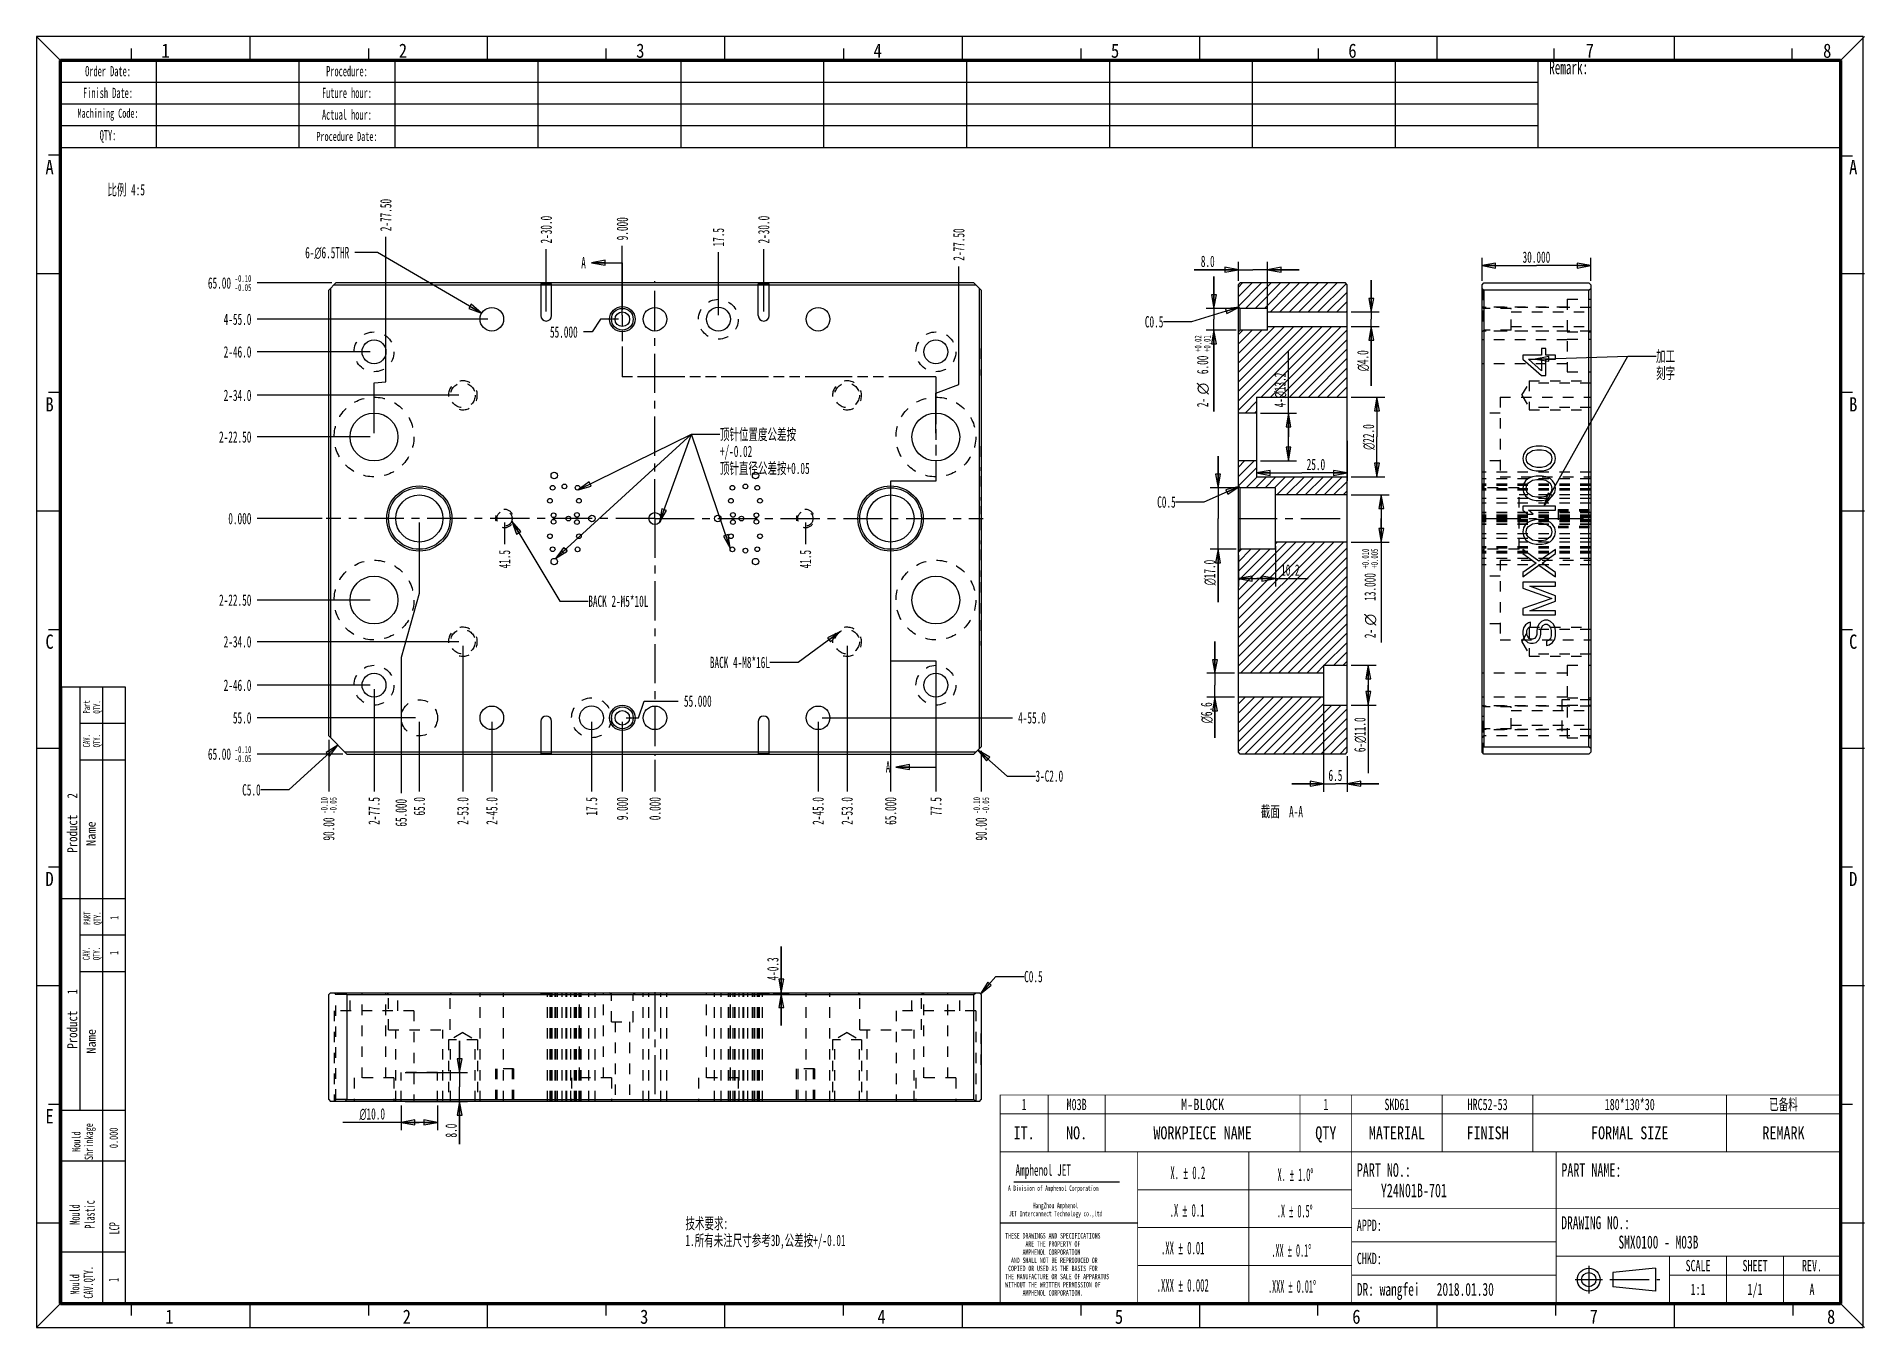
# Model space of a CAD drawing. Header units: millimetres. Extents: x 15 to 520, y 10 to 366.
import ezdxf
from ezdxf.enums import TextEntityAlignment as Align

# ---------------------------------------------------------------- set-up
doc = ezdxf.new("R2010")
doc.units = ezdxf.units.MM
doc.header["$LTSCALE"] = 28.875
for name, pattern in [('CENTER', [0.6, 0.375, -0.075, 0.075, -0.075]), ('HIDDEN', [0.2, 0.1, -0.1]), ('PHANTOM', [0.8, 0.45, -0.05, 0.1, -0.05, 0.1, -0.05])]:
    doc.linetypes.add(name, pattern=pattern)
doc.layers.get('0').update_dxf_attribs({"linetype": 'CONTINUOUS'})
for name, color, linetype in [('AXIS', 7, 'CONTINUOUS'), ('DEFAULT_1', 7, 'CENTER'), ('DEFAULT_2', 4, 'HIDDEN'), ('DIM', 7, 'CONTINUOUS'), ('NOTE', 7, 'CONTINUOUS')]:
    doc.layers.add(name, color=color, linetype=linetype)
doc.styles.get("Standard").update_dxf_attribs({"font": 'txt', "width": 0.6})
doc.styles.add('TEXTSTYLE_10', font='txt')
doc.styles.add('TEXTSTYLE_11', font='txt', dxfattribs={"width": 0.6})
doc.styles.add('TEXTSTYLE_12', font='txt', dxfattribs={"width": 0.6})
doc.styles.add('TEXTSTYLE_2', font='gdt', dxfattribs={"width": 0.6})
doc.styles.add('TEXTSTYLE_3', font='txt', dxfattribs={"width": 0.65})
doc.styles.add('TEXTSTYLE_4', font='txt', dxfattribs={"width": 0.8})
doc.styles.add('TEXTSTYLE_5', font='txt', dxfattribs={"width": 0.85})
doc.styles.add('TEXTSTYLE_6', font='txt', dxfattribs={"width": 0.5})
doc.styles.add('TEXTSTYLE_8', font='txt', dxfattribs={"width": 0.45})
doc.dimstyles.new('DIMSTYLE_1', dxfattribs={"dimtxt": 3.125, "dimasz": 3.75, "dimexe": 1.75, "dimexo": 0.875, "dimtad": 0, "dimtih": 1, "dimtoh": 1, "dimzin": 0, "dimdsep": 46, "dimtxsty": 'Standard', "dimblk": 'CLOSED', "dimblk1": 'CLOSED', "dimblk2": 'CLOSED', "dimcen": 0.09, "dimadec": 0, "dimazin": 0, "dimtol": 1, "dimtp": -0.1, "dimtm": 0.05, "dimtfac": 0.6, "dimtofl": 0, "dimtmove": 0, "dimatfit": 3, "dimldrblk": 'CLOSED', "dimfxl": 0, "dimtolj": 1, "dimtzin": 0, "dimarcsym": 0})
doc.dimstyles.new('DIMSTYLE_10', dxfattribs={"dimtxt": 3.125, "dimasz": 3.75, "dimexe": 1.75, "dimexo": 0.875, "dimtad": 1, "dimdec": 3, "dimzin": 0, "dimdsep": 46, "dimtxsty": 'Standard', "dimblk": 'CLOSED', "dimblk1": 'CLOSED', "dimblk2": 'CLOSED', "dimcen": 0.09, "dimadec": 0, "dimazin": 0, "dimtol": 1, "dimtp": 0.01, "dimtm": -0.005, "dimtfac": 0.6, "dimtdec": 3, "dimtofl": 0, "dimtmove": 0, "dimatfit": 3, "dimldrblk": 'CLOSED', "dimfxl": 0, "dimtolj": 1, "dimtzin": 0, "dimarcsym": 0})
doc.dimstyles.new('DIMSTYLE_11', dxfattribs={"dimtxt": 3.125, "dimasz": 3.75, "dimexe": 1.75, "dimexo": 0.875, "dimtad": 1, "dimzin": 0, "dimdsep": 46, "dimtxsty": 'Standard', "dimblk": 'CLOSED', "dimblk1": 'CLOSED', "dimblk2": 'CLOSED', "dimcen": 0.09, "dimadec": 0, "dimazin": 0, "dimtol": 1, "dimtp": 0.02, "dimtm": -0.01, "dimtfac": 0.6, "dimtofl": 0, "dimtmove": 0, "dimatfit": 3, "dimldrblk": 'CLOSED', "dimfxl": 0, "dimtolj": 1, "dimtzin": 0, "dimarcsym": 0})
doc.dimstyles.new('DIMSTYLE_12', dxfattribs={"dimtxt": 3.125, "dimasz": 3.75, "dimexe": 1.75, "dimexo": 0.875, "dimtad": 1, "dimdec": 1, "dimzin": 0, "dimdsep": 46, "dimtxsty": 'Standard', "dimblk": 'CLOSED', "dimblk1": 'CLOSED', "dimblk2": 'CLOSED', "dimcen": 0.09, "dimadec": 0, "dimazin": 0, "dimtp": 0.1, "dimtm": 0.1, "dimtfac": 1, "dimtdec": 1, "dimtofl": 0, "dimtmove": 0, "dimatfit": 3, "dimldrblk": 'CLOSED', "dimfxl": 0, "dimtolj": 1, "dimtzin": 0, "dimarcsym": 0})
doc.dimstyles.new('DIMSTYLE_13', dxfattribs={"dimtxt": 3.125, "dimasz": 3.75, "dimexe": 1.75, "dimexo": 0.875, "dimtad": 1, "dimdec": 3, "dimzin": 0, "dimdsep": 46, "dimtxsty": 'Standard', "dimblk": 'CLOSED', "dimblk1": 'CLOSED', "dimblk2": 'CLOSED', "dimcen": 0.09, "dimadec": 0, "dimazin": 0, "dimtp": 0.2, "dimtm": 0.2, "dimtfac": 1, "dimtdec": 3, "dimtofl": 0, "dimtmove": 0, "dimatfit": 3, "dimldrblk": 'CLOSED', "dimfxl": 0, "dimtolj": 1, "dimtzin": 0, "dimarcsym": 0})
doc.dimstyles.new('DIMSTYLE_14', dxfattribs={"dimtxt": 3.125, "dimasz": 3.75, "dimexe": 1.75, "dimexo": 0.875, "dimtad": 0, "dimtih": 1, "dimtoh": 1, "dimzin": 0, "dimdsep": 46, "dimtxsty": 'Standard', "dimblk": 'CLOSED', "dimblk1": 'CLOSED', "dimblk2": 'CLOSED', "dimcen": 0.09, "dimadec": 0, "dimazin": 0, "dimtp": 0.3, "dimtm": 0.3, "dimtfac": 1, "dimtofl": 0, "dimtmove": 0, "dimatfit": 3, "dimldrblk": 'CLOSED', "dimfxl": 0, "dimtolj": 1, "dimtzin": 0, "dimarcsym": 0})
doc.dimstyles.new('DIMSTYLE_2', dxfattribs={"dimtxt": 3.125, "dimasz": 3.75, "dimexe": 1.75, "dimexo": 0.875, "dimtad": 0, "dimtih": 1, "dimtoh": 1, "dimdec": 3, "dimzin": 0, "dimdsep": 46, "dimtxsty": 'Standard', "dimblk": 'CLOSED', "dimblk1": 'CLOSED', "dimblk2": 'CLOSED', "dimcen": 0.09, "dimadec": 0, "dimazin": 0, "dimtp": 0.1, "dimtm": 0.1, "dimtfac": 1, "dimtdec": 3, "dimtofl": 0, "dimtmove": 0, "dimatfit": 3, "dimldrblk": 'CLOSED', "dimfxl": 0, "dimtolj": 1, "dimtzin": 0, "dimarcsym": 0})
doc.dimstyles.new('DIMSTYLE_3', dxfattribs={"dimtxt": 3.125, "dimasz": 3.75, "dimexe": 1.75, "dimexo": 0.875, "dimtad": 0, "dimtih": 1, "dimtoh": 1, "dimdec": 1, "dimzin": 0, "dimdsep": 46, "dimtxsty": 'Standard', "dimblk": 'CLOSED', "dimblk1": 'CLOSED', "dimblk2": 'CLOSED', "dimcen": 0.09, "dimadec": 0, "dimazin": 0, "dimtp": 0.3, "dimtm": 0.3, "dimtfac": 1, "dimtdec": 1, "dimtofl": 0, "dimtmove": 0, "dimatfit": 3, "dimldrblk": 'CLOSED', "dimfxl": 0, "dimtolj": 1, "dimtzin": 0, "dimarcsym": 0})
doc.dimstyles.new('DIMSTYLE_4', dxfattribs={"dimtxt": 3.125, "dimasz": 3.75, "dimexe": 1.75, "dimexo": 0.875, "dimtad": 0, "dimtih": 1, "dimtoh": 1, "dimzin": 0, "dimdsep": 46, "dimtxsty": 'Standard', "dimblk": 'CLOSED', "dimblk1": 'CLOSED', "dimblk2": 'CLOSED', "dimcen": 0.09, "dimadec": 0, "dimazin": 0, "dimtp": 0.2, "dimtm": 0.2, "dimtfac": 1, "dimtofl": 0, "dimtmove": 0, "dimatfit": 3, "dimldrblk": 'CLOSED', "dimfxl": 0, "dimtolj": 1, "dimtzin": 0, "dimarcsym": 0})
doc.dimstyles.new('DIMSTYLE_5', dxfattribs={"dimtxt": 3.125, "dimasz": 3.75, "dimexe": 1.75, "dimexo": 0.875, "dimtad": 0, "dimtih": 1, "dimtoh": 1, "dimdec": 3, "dimzin": 0, "dimdsep": 46, "dimtxsty": 'Standard', "dimblk": 'CLOSED', "dimblk1": 'CLOSED', "dimblk2": 'CLOSED', "dimcen": 0.09, "dimadec": 0, "dimazin": 0, "dimtp": 0.3, "dimtm": 0.3, "dimtfac": 1, "dimtdec": 3, "dimtofl": 0, "dimtmove": 0, "dimatfit": 3, "dimldrblk": 'CLOSED', "dimfxl": 0, "dimtolj": 1, "dimtzin": 0, "dimarcsym": 0})
doc.dimstyles.new('DIMSTYLE_6', dxfattribs={"dimtxt": 3.125, "dimasz": 3.75, "dimexe": 1.75, "dimexo": 0.875, "dimtad": 0, "dimtih": 1, "dimtoh": 1, "dimdec": 1, "dimzin": 0, "dimdsep": 46, "dimtxsty": 'Standard', "dimblk": 'CLOSED', "dimblk1": 'CLOSED', "dimblk2": 'CLOSED', "dimcen": 0.09, "dimadec": 0, "dimazin": 0, "dimtp": 0.2, "dimtm": 0.2, "dimtfac": 1, "dimtdec": 1, "dimtofl": 0, "dimtmove": 0, "dimatfit": 3, "dimldrblk": 'CLOSED', "dimfxl": 0, "dimtolj": 1, "dimtzin": 0, "dimarcsym": 0})
doc.dimstyles.new('DIMSTYLE_7', dxfattribs={"dimtxt": 3.125, "dimasz": 3.75, "dimexe": 1.75, "dimexo": 0.875, "dimtad": 0, "dimtih": 1, "dimtoh": 1, "dimdec": 3, "dimzin": 0, "dimdsep": 46, "dimtxsty": 'Standard', "dimblk": 'CLOSED', "dimblk1": 'CLOSED', "dimblk2": 'CLOSED', "dimcen": 0.09, "dimadec": 0, "dimazin": 0, "dimtp": 0.2, "dimtm": 0.2, "dimtfac": 1, "dimtdec": 3, "dimtofl": 0, "dimtmove": 0, "dimatfit": 3, "dimldrblk": 'CLOSED', "dimfxl": 0, "dimtolj": 1, "dimtzin": 0, "dimarcsym": 0})
doc.dimstyles.new('DIMSTYLE_8', dxfattribs={"dimtxt": 3.125, "dimasz": 3.75, "dimexe": 1.75, "dimexo": 0.875, "dimtad": 1, "dimdec": 1, "dimzin": 0, "dimdsep": 46, "dimtxsty": 'Standard', "dimblk": 'CLOSED', "dimblk1": 'CLOSED', "dimblk2": 'CLOSED', "dimcen": 0.09, "dimadec": 0, "dimazin": 0, "dimtp": 0.2, "dimtm": 0.2, "dimtfac": 1, "dimtdec": 1, "dimtofl": 0, "dimtmove": 0, "dimatfit": 3, "dimldrblk": 'CLOSED', "dimfxl": 0, "dimtolj": 1, "dimtzin": 0, "dimarcsym": 0})
doc.dimstyles.new('DIMSTYLE_9', dxfattribs={"dimtxt": 3.125, "dimasz": 3.75, "dimexe": 1.75, "dimexo": 0.875, "dimtad": 1, "dimdec": 1, "dimzin": 0, "dimdsep": 46, "dimtxsty": 'Standard', "dimblk": 'CLOSED', "dimblk1": 'CLOSED', "dimblk2": 'CLOSED', "dimcen": 0.09, "dimadec": 0, "dimazin": 0, "dimtp": 0.2, "dimtm": 0.2, "dimtfac": 1, "dimtdec": 1, "dimtofl": 0, "dimtmove": 0, "dimatfit": 3, "dimldrblk": 'CLOSED', "dimfxl": 0, "dimtolj": 1, "dimtzin": 0, "dimarcsym": 0})
doc.dimstyles.get("Standard").update_dxf_attribs({"dimtxt": 3.125, "dimasz": 3.75, "dimexe": 1.75, "dimexo": 0.875, "dimtad": 1, "dimdec": 3, "dimzin": 0, "dimdsep": 46, "dimtxsty": 'Standard', "dimblk": 'CLOSED', "dimblk1": 'CLOSED', "dimblk2": 'CLOSED', "dimcen": 0.09, "dimadec": 0, "dimazin": 0, "dimtol": 1, "dimtp": 0.001, "dimtm": 0.001, "dimtfac": 1, "dimtdec": 3, "dimtofl": 0, "dimtmove": 0, "dimatfit": 3, "dimldrblk": 'CLOSED', "dimfxl": 0, "dimtolj": 1, "dimtzin": 0, "dimarcsym": 0})

msp = doc.modelspace()

# ---------------------------------------------------------------- texts
at = {"color": 7, "linetype": 'Continuous', "char_height": 3.9292, "width": 3.33983, "line_spacing_factor": 0.9, "style": 'TEXTSTYLE_5'}
for s, insert, attachment_point in [('1', (50.8402, 364.3833), 2), ('2', (116.3271, 364.3833), 2), ('3', (181.8139, 364.3833), 2), ('4', (247.3008, 364.3833), 2), ('5', (312.7876, 364.3833), 2), ('6', (378.2745, 364.3833), 2), ('7', (443.7613, 364.3833), 2), ('8', (509.2482, 364.3833), 2), ('A', (17.7109, 332.2689), 1), ('A', (517.5504, 332.2689), 3), ('B', (17.7109, 266.7821), 1), ('B', (517.5504, 266.7821), 3), ('C', (17.7109, 201.2952), 1), ('C', (517.5504, 201.2952), 3), ('D', (17.7109, 135.8084), 1), ('D', (517.5504, 135.8084), 3), ('E', (17.7109, 70.3215), 1), ('1', (51.9189, 15.007), 2), ('2', (117.4057, 15.007), 2), ('3', (182.8926, 15.007), 2), ('4', (248.3794, 15.007), 2), ('5', (313.8663, 15.007), 2), ('6', (379.3531, 15.007), 2), ('7', (444.84, 15.007), 2), ('8', (510.3269, 15.007), 2)]:
    msp.add_mtext(s, dxfattribs=dict(at, insert=insert, attachment_point=attachment_point))
at = {"color": 7, "linetype": 'Continuous', "char_height": 3.125, "width": 1.875, "attachment_point": 1, "line_spacing_factor": 0.9}
for insert in [(165.5122, 305.4688), (249.5095, 166.2828)]:
    msp.add_mtext('A', dxfattribs=dict(at, insert=insert))
at = {"color": 2, "linetype": 'Continuous', "insert": (194.2591, 40.3506), "char_height": 3.125, "width": 43.125, "attachment_point": 1, "line_spacing_factor": 0.9}
msp.add_mtext('技术要求:\\P1.所有未注尺寸参考3D,公差按+/-0.01\\P ', dxfattribs=at)
at = {"layer": 'NOTE', "color": 2, "linetype": 'Continuous', "char_height": 3.125, "line_spacing_factor": 0.9}
for s, insert, width, attachment_point in [('比例 4:5', (45.1612, 325.6073), 11.25, 3), ('C0.5', (326.1006, 289.168), 7.5, 3), ('加工刻字', (462.0175, 279.6844), 7.5, 1), ('顶针位置度公差按+/-0.02\\P顶针直径公差按+0.05', (203.7733, 258.1103), 28.125, 1), ('C0.5', (329.4994, 239.4289), 7.5, 3), ('BACK 2-M5*10L', (167.4643, 212.0591), 24.375, 1), ('BACK 4-M8*16L', (217.5837, 195.1701), 24.375, 3), ('3-C2.0', (290.8168, 163.7986), 11.25, 1), ('C5.0', (77.0866, 159.9977), 7.5, 3), ('截面  A-A', (364.6133, 154.0187), 13.125, 3), ('C0.5', (287.6992, 108.4619), 7.5, 1)]:
    msp.add_mtext(s, dxfattribs=dict(at, insert=insert, width=width, attachment_point=attachment_point))
at = {"layer": 'NOTE', "color": 2, "linetype": 'Continuous', "attachment_point": 1, "rotation": 90, "line_spacing_factor": 0.9}
for s, insert, char_height, width in [('Part\\PQTY.', (28.108, 179.4792), 1.875, 4.5), ('CAV.\\PQTY.', (28.0702, 170.1437), 1.875, 4.5), ('PART\\PQTY.', (28.222, 121.1729), 1.875, 4.5), ('1', (35.5384, 122.5933), 2.3125, 1.3875), ('CAV.\\PQTY.', (28.0201, 111.4282), 1.875, 4.5), ('1', (35.4673, 112.8657), 2.3125, 1.3875), ('  Mould\\PShrinkage', (25.0561, 56.2618), 2.3125, 12.4875), ('0.000', (35.3689, 59.5617), 2.3125, 6.9375), (' Mould\\PPlastic', (24.4269, 37.323), 2.75, 11.55), ('LCP', (35.322, 35.7564), 2.75, 4.95), (' Mould\\PCAV.QTY.', (24.5419, 18.0259), 2.5, 12), ('1', (35.1458, 22.6328), 2.75, 1.65)]:
    msp.add_mtext(s, dxfattribs=dict(at, insert=insert, char_height=char_height, width=width))
for s, insert, char_height, width, style in [('Product   2', (23.7318, 141.0792), 2.75, 24.2, 'TEXTSTYLE_4'), ('Name', (29.0336, 142.9498), 2.5, 10, 'TEXTSTYLE_10'), ('Product   1', (23.7318, 87.0087), 2.75, 24.2, 'TEXTSTYLE_4'), ('Name', (29.0938, 85.6318), 2.5, 10, 'TEXTSTYLE_10')]:
    msp.add_mtext(s, dxfattribs=dict(at, insert=insert, char_height=char_height, width=width, style=style))
at = {"layer": 'NOTE', "color": 2, "linetype": 'Continuous', "attachment_point": 1, "line_spacing_factor": 0.9}
for s, insert, char_height, width, style in [('Amphenol JET', (285.3094, 55.0649), 3.125, 28.589684, 'TEXTSTYLE_11'), ('X. \\Fgdt;{\\Fgdt;`}\\Ftxt; 0.2', (328.0453, 54.5047), 3.5, 16.333333, 'TEXTSTYLE_6'), ('X. \\Fgdt;{\\Fgdt;`}\\Ftxt; 1.0\\Fgdt;{\\Fgdt;~}', (357.611, 53.9903), 3.5, 17.441667, 'TEXTSTYLE_8'), ('A Division of Amphenol Corporation', (283.2514, 49.2475), 1.5, 33.150558, 'TEXTSTYLE_11'), ('         HangZhou Amphenol \\PJET Interconnect Technology co.,ltd', (283.5114, 44.4867), 1.5, 33.392578, 'TEXTSTYLE_12'), ('.X \\Fgdt;{\\Fgdt;`}\\Ftxt; 0.1', (327.8312, 44.1327), 3.5, 16.333333, 'TEXTSTYLE_6'), ('.X \\Fgdt;{\\Fgdt;`}\\Ftxt; 0.5\\Fgdt;{\\Fgdt;~}', (357.4241, 43.9551), 3.5, 17.441667, 'TEXTSTYLE_8'), ('.XX \\Fgdt;{\\Fgdt;`}\\Ftxt; 0.01', (325.4532, 33.7487), 3.5, 19.833333, 'TEXTSTYLE_6'), ('.XX \\Fgdt;{\\Fgdt;`}\\Ftxt; 0.1\\Fgdt;{\\Fgdt;~}', (355.9075, 33.0931), 3.5, 19.016667, 'TEXTSTYLE_8'), ('.XXX \\Fgdt;{\\Fgdt;`}\\Ftxt; 0.002', (324.262, 23.4552), 3.5, 23.333333, 'TEXTSTYLE_6'), ('.XXX \\Fgdt;{\\Fgdt;`}\\Ftxt; 0.01\\Fgdt;{\\Fgdt;~}', (354.9783, 23.1581), 3.5, 22.166667, 'TEXTSTYLE_8')]:
    msp.add_mtext(s, dxfattribs=dict(at, insert=insert, char_height=char_height, width=width, style=style))

# ---------------------------------------------------------------- blocks, each defined once
blk = doc.blocks.new('_CLOSED')
at = {"color": 0, "linetype": 'ByBlock'}
for p, q in [((0, 0), (-1, 0.18)), ((-1, 0.18), (-1, -0.18)), ((-1, -0.18), (0, 0)), ((-1, 0), (0, 0))]:
    blk.add_line(p, q, dxfattribs=at)
blk = doc.blocks.new('*D1')
at = {"layer": 'DIM', "color": 2, "linetype": 'Continuous'}
blk.add_line((99.76, 168.31), (76.09, 168.31), dxfattribs=at)
at = {"layer": 'DIM', "color": 2, "linetype": 'Continuous', "width": 0.6}
for s, height, p in [('65.00', 3.125, (68.91, 166.75)), ('-0.10', 1.875, (74.53, 168.62)), ('-0.05', 1.875, (74.53, 166.12))]:
    blk.add_text(s, height=height, dxfattribs=at).set_placement(p, align=Align.RIGHT)
blk = doc.blocks.new('*D2')
at = {"layer": 'DIM', "color": 2, "linetype": 'Continuous'}
blk.add_line((94.06, 233.31), (76.09, 233.31), dxfattribs=at)
at = {"layer": 'DIM', "color": 2, "linetype": 'Continuous', "insert": (74.53, 234.87), "char_height": 3.125, "width": 9.375, "attachment_point": 3, "line_spacing_factor": 0.9}
blk.add_mtext('0.000', dxfattribs=at)
blk = doc.blocks.new('*D3')
at = {"layer": 'DIM', "color": 2, "linetype": 'Continuous'}
blk.add_line((96.76, 298.31), (76.09, 298.31), dxfattribs=at)
at = {"layer": 'DIM', "color": 2, "linetype": 'Continuous', "width": 0.6}
for s, height, p in [('65.00', 3.125, (68.91, 296.75)), ('-0.10', 1.875, (74.53, 298.62)), ('-0.05', 1.875, (74.53, 296.12))]:
    blk.add_text(s, height=height, dxfattribs=at).set_placement(p, align=Align.RIGHT)
blk = doc.blocks.new('*D4')
at = {"layer": 'DIM', "color": 2, "linetype": 'Continuous'}
blk.add_line((107.26, 279.31), (76.09, 279.31), dxfattribs=at)
at = {"layer": 'DIM', "color": 2, "linetype": 'Continuous', "insert": (74.53, 280.87), "char_height": 3.125, "width": 11.25, "attachment_point": 3, "line_spacing_factor": 0.9}
blk.add_mtext('2-46.0', dxfattribs=at)
blk = doc.blocks.new('*D5')
at = {"layer": 'DIM', "color": 2, "linetype": 'Continuous'}
blk.add_line((107.26, 255.81), (76.09, 255.81), dxfattribs=at)
at = {"layer": 'DIM', "color": 2, "linetype": 'Continuous', "insert": (74.53, 257.37), "char_height": 3.125, "width": 13.125, "attachment_point": 3, "line_spacing_factor": 0.9}
blk.add_mtext('2-22.50', dxfattribs=at)
blk = doc.blocks.new('*D6')
at = {"layer": 'DIM', "color": 2, "linetype": 'Continuous'}
blk.add_line((107.26, 210.81), (76.09, 210.81), dxfattribs=at)
at = {"layer": 'DIM', "color": 2, "linetype": 'Continuous', "insert": (74.53, 212.37), "char_height": 3.125, "width": 13.125, "attachment_point": 3, "line_spacing_factor": 0.9}
blk.add_mtext('2-22.50', dxfattribs=at)
blk = doc.blocks.new('*D7')
at = {"layer": 'DIM', "color": 2, "linetype": 'Continuous'}
blk.add_line((107.26, 187.31), (76.09, 187.31), dxfattribs=at)
at = {"layer": 'DIM', "color": 2, "linetype": 'Continuous', "insert": (74.53, 188.87), "char_height": 3.125, "width": 11.25, "attachment_point": 3, "line_spacing_factor": 0.9}
blk.add_mtext('2-46.0', dxfattribs=at)
blk = doc.blocks.new('*D8')
at = {"layer": 'DIM', "color": 2, "linetype": 'Continuous'}
blk.add_line((119.76, 178.31), (76.09, 178.31), dxfattribs=at)
at = {"layer": 'DIM', "color": 2, "linetype": 'Continuous', "insert": (74.53, 179.87), "char_height": 3.125, "width": 7.5, "attachment_point": 3, "line_spacing_factor": 0.9}
blk.add_mtext('55.0', dxfattribs=at)
blk = doc.blocks.new('*D9')
at = {"layer": 'DIM', "color": 2, "linetype": 'Continuous'}
blk.add_line((131.76, 199.31), (76.09, 199.31), dxfattribs=at)
at = {"layer": 'DIM', "color": 2, "linetype": 'Continuous', "insert": (74.53, 200.87), "char_height": 3.125, "width": 11.25, "attachment_point": 3, "line_spacing_factor": 0.9}
blk.add_mtext('2-34.0', dxfattribs=at)
blk = doc.blocks.new('*D10')
at = {"layer": 'DIM', "color": 2, "linetype": 'Continuous'}
blk.add_line((131.76, 267.31), (76.09, 267.31), dxfattribs=at)
at = {"layer": 'DIM', "color": 2, "linetype": 'Continuous', "insert": (74.53, 268.87), "char_height": 3.125, "width": 11.25, "attachment_point": 3, "line_spacing_factor": 0.9}
blk.add_mtext('2-34.0', dxfattribs=at)
blk = doc.blocks.new('*D11')
at = {"layer": 'DIM', "color": 2, "linetype": 'Continuous'}
blk.add_line((139.76, 288.31), (76.09, 288.31), dxfattribs=at)
at = {"layer": 'DIM', "color": 2, "linetype": 'Continuous', "insert": (74.53, 289.87), "char_height": 3.125, "width": 11.25, "attachment_point": 3, "line_spacing_factor": 0.9}
blk.add_mtext('4-55.0', dxfattribs=at)
blk = doc.blocks.new('*D12')
at = {"layer": 'DIM', "color": 2, "linetype": 'Continuous'}
for p, q in [((181.27, 178.31), (182.84, 182.92)), ((182.84, 182.92), (192.29, 182.92)), ((177.95, 178.31), (181.27, 178.31))]:
    blk.add_line(p, q, dxfattribs=at)
at = {"layer": 'DIM', "color": 2, "linetype": 'Continuous', "insert": (193.85, 184.49), "char_height": 3.125, "width": 11.25, "attachment_point": 1, "line_spacing_factor": 0.9}
blk.add_mtext('55.000', dxfattribs=at)
blk = doc.blocks.new('*D13')
at = {"layer": 'DIM', "color": 2, "linetype": 'Continuous'}
for p, q in [((170.85, 288.31), (168.57, 284.79)), ((175.76, 288.31), (170.85, 288.31)), ((168.57, 284.79), (166.11, 284.79))]:
    blk.add_line(p, q, dxfattribs=at)
at = {"layer": 'DIM', "color": 2, "linetype": 'Continuous', "insert": (164.54, 286.35), "char_height": 3.125, "width": 11.25, "attachment_point": 3, "line_spacing_factor": 0.9}
blk.add_mtext('55.000', dxfattribs=at)
blk = doc.blocks.new('*D14')
at = {"layer": 'DIM', "color": 2, "linetype": 'Continuous'}
blk.add_line((95.85, 172.22), (95.85, 158), dxfattribs=at)
at = {"layer": 'DIM', "color": 2, "linetype": 'Continuous', "width": 0.6}
for s, height, p in [('-0.10', 1.875, (95.54, 156.44)), ('-0.05', 1.875, (98.04, 156.44)), ('90.00', 3.125, (97.42, 150.81))]:
    blk.add_text(s, height=height, rotation=90, dxfattribs=at).set_placement(p, align=Align.RIGHT)
blk = doc.blocks.new('*D15')
at = {"layer": 'DIM', "color": 2, "linetype": 'Continuous'}
blk.add_line((185.85, 166.72), (185.85, 158), dxfattribs=at)
at = {"layer": 'DIM', "color": 2, "linetype": 'Continuous', "insert": (184.29, 156.44), "char_height": 3.125, "width": 9.375, "attachment_point": 3, "rotation": 90, "line_spacing_factor": 0.9}
blk.add_mtext('0.000', dxfattribs=at)
blk = doc.blocks.new('*D16')
at = {"layer": 'DIM', "color": 2, "linetype": 'Continuous'}
blk.add_line((275.85, 169.22), (275.85, 158), dxfattribs=at)
at = {"layer": 'DIM', "color": 2, "linetype": 'Continuous', "width": 0.6}
for s, height, p in [('-0.10', 1.875, (275.54, 156.44)), ('-0.05', 1.875, (278.04, 156.44)), ('90.00', 3.125, (277.42, 150.81))]:
    blk.add_text(s, height=height, rotation=90, dxfattribs=at).set_placement(p, align=Align.RIGHT)
blk = doc.blocks.new('*D17')
at = {"layer": 'DIM', "color": 2, "linetype": 'Continuous'}
blk.add_line((120.85, 177.22), (120.85, 158), dxfattribs=at)
at = {"layer": 'DIM', "color": 2, "linetype": 'Continuous', "insert": (119.29, 156.44), "char_height": 3.125, "width": 7.5, "attachment_point": 3, "rotation": 90, "line_spacing_factor": 0.9}
blk.add_mtext('65.0', dxfattribs=at)
blk = doc.blocks.new('*D18')
at = {"layer": 'DIM', "color": 2, "linetype": 'Continuous'}
blk.add_line((108.35, 186.22), (108.35, 158), dxfattribs=at)
at = {"layer": 'DIM', "color": 2, "linetype": 'Continuous', "insert": (106.79, 156.44), "char_height": 3.125, "width": 11.25, "attachment_point": 3, "rotation": 90, "line_spacing_factor": 0.9}
blk.add_mtext('2-77.5', dxfattribs=at)
blk = doc.blocks.new('*D19')
at = {"layer": 'DIM', "color": 2, "linetype": 'Continuous'}
blk.add_line((132.85, 198.22), (132.85, 158), dxfattribs=at)
at = {"layer": 'DIM', "color": 2, "linetype": 'Continuous', "insert": (131.29, 156.44), "char_height": 3.125, "width": 11.25, "attachment_point": 3, "rotation": 90, "line_spacing_factor": 0.9}
blk.add_mtext('2-53.0', dxfattribs=at)
blk = doc.blocks.new('*D20')
at = {"layer": 'DIM', "color": 2, "linetype": 'Continuous'}
blk.add_line((140.85, 177.22), (140.85, 158), dxfattribs=at)
at = {"layer": 'DIM', "color": 2, "linetype": 'Continuous', "insert": (139.29, 156.44), "char_height": 3.125, "width": 11.25, "attachment_point": 3, "rotation": 90, "line_spacing_factor": 0.9}
blk.add_mtext('2-45.0', dxfattribs=at)
blk = doc.blocks.new('*D21')
at = {"layer": 'DIM', "color": 2, "linetype": 'Continuous'}
blk.add_line((168.35, 177.22), (168.35, 158), dxfattribs=at)
at = {"layer": 'DIM', "color": 2, "linetype": 'Continuous', "insert": (166.79, 156.44), "char_height": 3.125, "width": 7.5, "attachment_point": 3, "rotation": 90, "line_spacing_factor": 0.9}
blk.add_mtext('17.5', dxfattribs=at)
blk = doc.blocks.new('*D22')
at = {"layer": 'DIM', "color": 2, "linetype": 'Continuous'}
blk.add_line((176.85, 177.22), (176.85, 158), dxfattribs=at)
at = {"layer": 'DIM', "color": 2, "linetype": 'Continuous', "insert": (175.29, 156.44), "char_height": 3.125, "width": 9.375, "attachment_point": 3, "rotation": 90, "line_spacing_factor": 0.9}
blk.add_mtext('9.000', dxfattribs=at)
blk = doc.blocks.new('*D23')
at = {"layer": 'DIM', "color": 2, "linetype": 'Continuous'}
blk.add_line((230.85, 177.22), (230.85, 158), dxfattribs=at)
at = {"layer": 'DIM', "color": 2, "linetype": 'Continuous', "insert": (229.29, 156.44), "char_height": 3.125, "width": 11.25, "attachment_point": 3, "rotation": 90, "line_spacing_factor": 0.9}
blk.add_mtext('2-45.0', dxfattribs=at)
blk = doc.blocks.new('*D24')
at = {"layer": 'DIM', "color": 2, "linetype": 'Continuous'}
blk.add_line((263.35, 186.22), (263.35, 158), dxfattribs=at)
at = {"layer": 'DIM', "color": 2, "linetype": 'Continuous', "insert": (261.79, 156.44), "char_height": 3.125, "width": 7.5, "attachment_point": 3, "rotation": 90, "line_spacing_factor": 0.9}
blk.add_mtext('77.5', dxfattribs=at)
blk = doc.blocks.new('*D25')
at = {"layer": 'DIM', "color": 2, "linetype": 'Continuous'}
blk.add_line((238.85, 198.22), (238.85, 158), dxfattribs=at)
at = {"layer": 'DIM', "color": 2, "linetype": 'Continuous', "insert": (237.29, 156.44), "char_height": 3.125, "width": 11.25, "attachment_point": 3, "rotation": 90, "line_spacing_factor": 0.9}
blk.add_mtext('2-53.0', dxfattribs=at)
blk = doc.blocks.new('*D26')
at = {"layer": 'DIM', "color": 2, "linetype": 'Continuous'}
blk.add_line((176.85, 289.4), (176.85, 308.53), dxfattribs=at)
at = {"layer": 'DIM', "color": 2, "linetype": 'Continuous', "insert": (175.29, 310.09), "char_height": 3.125, "width": 9.375, "attachment_point": 1, "rotation": 90, "line_spacing_factor": 0.9}
blk.add_mtext('9.000', dxfattribs=at)
blk = doc.blocks.new('*D27')
at = {"layer": 'DIM', "color": 2, "linetype": 'Continuous'}
blk.add_line((215.85, 290.4), (215.85, 307.64), dxfattribs=at)
at = {"layer": 'DIM', "color": 2, "linetype": 'Continuous', "insert": (214.29, 309.2), "char_height": 3.125, "width": 11.25, "attachment_point": 1, "rotation": 90, "line_spacing_factor": 0.9}
blk.add_mtext('2-30.0', dxfattribs=at)
blk = doc.blocks.new('*D28')
at = {"layer": 'DIM', "color": 2, "linetype": 'Continuous'}
blk.add_line((155.85, 290.4), (155.85, 307.64), dxfattribs=at)
at = {"layer": 'DIM', "color": 2, "linetype": 'Continuous', "insert": (154.29, 309.2), "char_height": 3.125, "width": 11.25, "attachment_point": 1, "rotation": 90, "line_spacing_factor": 0.9}
blk.add_mtext('2-30.0', dxfattribs=at)
blk = doc.blocks.new('*D29')
at = {"layer": 'DIM', "color": 2, "linetype": 'Continuous'}
for p, q in [((109.33, 306.7), (103.08, 306.7)), ((138.05, 289.95), (109.33, 306.7))]:
    blk.add_line(p, q, dxfattribs=at)
at = {"layer": 'DIM', "color": 2, "linetype": 'Continuous', "xscale": 3.75, "yscale": 3.75, "zscale": 3.75, "rotation": 329.7522178984}
blk.add_blockref('_CLOSED', (138.05, 289.95), dxfattribs=at)
at = {"layer": 'DIM', "color": 2, "linetype": 'Continuous', "insert": (101.51, 308.26), "char_height": 3.125, "width": 19.1667, "attachment_point": 3, "line_spacing_factor": 0.9}
blk.add_mtext('6-\\Fgdt;{\\Fgdt;n}\\Ftxt;6.5THR', dxfattribs=at)
blk = doc.blocks.new('*D30')
at = {"layer": 'DIM', "color": 2, "linetype": 'Continuous'}
for p, q in [((377.92, 192.81), (384.84, 192.81)), ((382.65, 192.81), (382.65, 187.31)), ((382.65, 181.81), (382.65, 187.31)), ((382.65, 187.31), (382.65, 163.02)), ((377.92, 181.81), (384.84, 181.81))]:
    blk.add_line(p, q, dxfattribs=at)
at = {"layer": 'DIM', "color": 2, "linetype": 'Continuous', "xscale": 3.75, "yscale": 3.75, "zscale": 3.75}
for p, rotation in [((382.65, 192.81), 90), ((382.65, 181.81), 270)]:
    blk.add_blockref('_CLOSED', p, dxfattribs=dict(at, rotation=rotation))
at = {"layer": 'DIM', "color": 2, "linetype": 'Continuous', "insert": (378.75, 178.44), "char_height": 3.125, "width": 15.4167, "attachment_point": 3, "rotation": 90, "line_spacing_factor": 0.9}
blk.add_mtext('6-\\Fgdt;{\\Fgdt;n}\\Ftxt;11.0', dxfattribs=at)
blk = doc.blocks.new('*D31')
at = {"layer": 'DIM', "color": 2, "linetype": 'Continuous'}
for p, q in [((340.33, 190.61), (340.33, 199.36)), ((340.33, 199.36), (340.33, 187.31)), ((345.73, 190.61), (338.14, 190.61)), ((340.33, 172.81), (340.33, 187.31)), ((345.73, 184.01), (338.14, 184.01)), ((340.33, 184.01), (340.33, 172.81))]:
    blk.add_line(p, q, dxfattribs=at)
at = {"layer": 'DIM', "color": 2, "linetype": 'Continuous', "xscale": 3.75, "yscale": 3.75, "zscale": 3.75}
for p, rotation in [((340.33, 190.61), 270), ((340.33, 184.01), 90)]:
    blk.add_blockref('_CLOSED', p, dxfattribs=dict(at, rotation=rotation))
at = {"layer": 'DIM', "color": 2, "linetype": 'Continuous', "insert": (336.42, 182.6), "char_height": 3.125, "width": 9.7917, "attachment_point": 3, "rotation": 90, "line_spacing_factor": 0.9, "style": 'TEXTSTYLE_2'}
blk.add_mtext('{\\Fgdt;n}\\Ftxt;6.6', dxfattribs=at)
blk = doc.blocks.new('*D32')
at = {"layer": 'DIM', "color": 2, "linetype": 'Continuous'}
for p, q in [((370.32, 186.22), (370.32, 157.92)), ((376.82, 167.72), (376.82, 157.92)), ((370.32, 160.11), (361.57, 160.11)), ((361.57, 160.11), (373.57, 160.11)), ((385.57, 160.11), (373.57, 160.11)), ((376.82, 160.11), (385.57, 160.11))]:
    blk.add_line(p, q, dxfattribs=at)
at = {"layer": 'DIM', "color": 2, "linetype": 'Continuous', "xscale": 3.75, "yscale": 3.75, "zscale": 3.75}
blk.add_blockref('_CLOSED', (370.32, 160.11), dxfattribs=at)
at = {"layer": 'DIM', "color": 2, "linetype": 'Continuous', "xscale": 3.75, "yscale": 3.75, "zscale": 3.75, "rotation": 180}
blk.add_blockref('_CLOSED', (376.82, 160.11), dxfattribs=at)
at = {"layer": 'DIM', "color": 2, "linetype": 'Continuous', "insert": (373.57, 164.01), "char_height": 3.125, "width": 5.625, "attachment_point": 2, "line_spacing_factor": 0.9}
blk.add_mtext('6.5', dxfattribs=at)
blk = doc.blocks.new('*D33')
at = {"layer": 'DIM', "color": 2, "linetype": 'Continuous'}
for p, q in [((377.92, 239.81), (388.42, 239.81)), ((386.23, 239.81), (386.23, 233.31)), ((386.23, 226.81), (386.23, 233.31)), ((386.23, 233.31), (386.23, 199.09)), ((377.92, 226.81), (388.42, 226.81))]:
    blk.add_line(p, q, dxfattribs=at)
at = {"layer": 'DIM', "color": 2, "linetype": 'Continuous', "xscale": 3.75, "yscale": 3.75, "zscale": 3.75}
for p, rotation in [((386.23, 239.81), 90), ((386.23, 226.81), 270)]:
    blk.add_blockref('_CLOSED', p, dxfattribs=dict(at, rotation=rotation))
at = {"layer": 'DIM', "color": 2, "linetype": 'Continuous', "width": 0.6}
for s, height, p in [('+0.010', 1.875, (382.79, 225.01)), ('+0.005', 1.875, (385.29, 225.01)), ('13.000', 3.125, (384.67, 218.26)), ('2-', 3.125, (384.67, 202.84))]:
    blk.add_text(s, height=height, rotation=90, dxfattribs=at).set_placement(p, align=Align.RIGHT)
at = {"layer": 'DIM', "color": 2, "linetype": 'Continuous', "style": 'TEXTSTYLE_2'}
blk.add_text('n', height=3.12, rotation=90, dxfattribs=at).set_placement((384.67, 207.01), align=Align.RIGHT)
blk = doc.blocks.new('*D34')
at = {"layer": 'DIM', "color": 2, "linetype": 'Continuous'}
for p, q in [((341.18, 241.81), (341.18, 250.56)), ((341.18, 250.56), (341.18, 233.31)), ((346.23, 241.81), (338.99, 241.81)), ((341.18, 210.26), (341.18, 233.31)), ((346.23, 224.81), (338.99, 224.81)), ((341.18, 224.81), (341.18, 210.26))]:
    blk.add_line(p, q, dxfattribs=at)
at = {"layer": 'DIM', "color": 2, "linetype": 'Continuous', "xscale": 3.75, "yscale": 3.75, "zscale": 3.75}
for p, rotation in [((341.18, 241.81), 270), ((341.18, 224.81), 90)]:
    blk.add_blockref('_CLOSED', p, dxfattribs=dict(at, rotation=rotation))
at = {"layer": 'DIM', "color": 2, "linetype": 'Continuous', "insert": (337.28, 221.93), "char_height": 3.125, "width": 11.6667, "attachment_point": 3, "rotation": 90, "line_spacing_factor": 0.9, "style": 'TEXTSTYLE_2'}
blk.add_mtext('{\\Fgdt;n}\\Ftxt;17.0', dxfattribs=at)
blk = doc.blocks.new('*D35')
at = {"layer": 'DIM', "color": 2, "linetype": 'Continuous'}
for p, q in [((346.82, 223.22), (346.82, 214.56)), ((357.02, 225.72), (357.02, 214.56)), ((346.82, 216.74), (351.92, 216.74)), ((357.02, 216.74), (351.92, 216.74)), ((351.92, 216.74), (366.09, 216.74))]:
    blk.add_line(p, q, dxfattribs=at)
at = {"layer": 'DIM', "color": 2, "linetype": 'Continuous', "xscale": 3.75, "yscale": 3.75, "zscale": 3.75, "rotation": 180}
blk.add_blockref('_CLOSED', (346.82, 216.74), dxfattribs=at)
at = {"layer": 'DIM', "color": 2, "linetype": 'Continuous', "xscale": 3.75, "yscale": 3.75, "zscale": 3.75}
blk.add_blockref('_CLOSED', (357.02, 216.74), dxfattribs=at)
at = {"layer": 'DIM', "color": 2, "linetype": 'Continuous', "insert": (358.59, 220.65), "char_height": 3.125, "width": 7.5, "attachment_point": 1, "line_spacing_factor": 0.9}
blk.add_mtext('10.2', dxfattribs=at)
blk = doc.blocks.new('*D36')
at = {"layer": 'DIM', "color": 2, "linetype": 'Continuous'}
for p, q in [((340.06, 291.31), (340.06, 300.06)), ((340.06, 300.06), (340.06, 288.31)), ((346.23, 291.31), (337.87, 291.31)), ((340.06, 262.85), (340.06, 288.31)), ((346.23, 285.31), (337.87, 285.31)), ((340.06, 285.31), (340.06, 262.85))]:
    blk.add_line(p, q, dxfattribs=at)
at = {"layer": 'DIM', "color": 2, "linetype": 'Continuous', "xscale": 3.75, "yscale": 3.75, "zscale": 3.75}
for p, rotation in [((340.06, 291.31), 270), ((340.06, 285.31), 90)]:
    blk.add_blockref('_CLOSED', p, dxfattribs=dict(at, rotation=rotation))
at = {"layer": 'DIM', "color": 2, "linetype": 'Continuous', "width": 0.6}
for s, height, p in [('+0.02', 1.875, (336.62, 283.89)), ('+0.01', 1.875, (339.12, 283.89)), ('6.00', 3.125, (338.49, 278.27)), ('2-', 3.125, (338.49, 266.6))]:
    blk.add_text(s, height=height, rotation=90, dxfattribs=at).set_placement(p, align=Align.RIGHT)
at = {"layer": 'DIM', "color": 2, "linetype": 'Continuous', "style": 'TEXTSTYLE_2'}
blk.add_text('n', height=3.12, rotation=90, dxfattribs=at).set_placement((338.49, 270.77), align=Align.RIGHT)
blk = doc.blocks.new('*D37')
at = {"layer": 'DIM', "color": 2, "linetype": 'Continuous'}
for p, q in [((383.46, 290.31), (383.46, 299.06)), ((383.46, 299.06), (383.46, 288.31)), ((377.92, 290.31), (385.64, 290.31)), ((383.46, 269.96), (383.46, 288.31)), ((377.92, 286.31), (385.64, 286.31)), ((383.46, 286.31), (383.46, 269.96))]:
    blk.add_line(p, q, dxfattribs=at)
at = {"layer": 'DIM', "color": 2, "linetype": 'Continuous', "xscale": 3.75, "yscale": 3.75, "zscale": 3.75}
for p, rotation in [((383.46, 290.31), 270), ((383.46, 286.31), 90)]:
    blk.add_blockref('_CLOSED', p, dxfattribs=dict(at, rotation=rotation))
at = {"layer": 'DIM', "color": 2, "linetype": 'Continuous', "insert": (379.55, 279.75), "char_height": 3.125, "width": 9.7917, "attachment_point": 3, "rotation": 90, "line_spacing_factor": 0.9, "style": 'TEXTSTYLE_2'}
blk.add_mtext('{\\Fgdt;n}\\Ftxt;4.0', dxfattribs=at)
blk = doc.blocks.new('*D38')
at = {"layer": 'DIM', "color": 2, "linetype": 'Continuous'}
for p, q in [((377.92, 266.81), (387.22, 266.81)), ((385.03, 266.81), (385.03, 255.81)), ((385.03, 244.81), (385.03, 255.81)), ((377.92, 244.81), (387.22, 244.81))]:
    blk.add_line(p, q, dxfattribs=at)
at = {"layer": 'DIM', "color": 2, "linetype": 'Continuous', "xscale": 3.75, "yscale": 3.75, "zscale": 3.75}
for p, rotation in [((385.03, 266.81), 90), ((385.03, 244.81), 270)]:
    blk.add_blockref('_CLOSED', p, dxfattribs=dict(at, rotation=rotation))
at = {"layer": 'DIM', "color": 2, "linetype": 'Continuous', "insert": (381.12, 255.81), "char_height": 3.125, "width": 11.6667, "attachment_point": 2, "rotation": 90, "line_spacing_factor": 0.9, "style": 'TEXTSTYLE_2'}
blk.add_mtext('{\\Fgdt;n}\\Ftxt;22.0', dxfattribs=at)
blk = doc.blocks.new('*D39')
at = {"layer": 'DIM', "color": 2, "linetype": 'Continuous'}
for p, q in [((360.62, 255.81), (360.62, 279.39)), ((352.92, 262.41), (362.81, 262.41)), ((360.62, 262.41), (360.62, 255.81)), ((360.62, 249.21), (360.62, 255.81)), ((352.92, 249.21), (362.81, 249.21))]:
    blk.add_line(p, q, dxfattribs=at)
at = {"layer": 'DIM', "color": 2, "linetype": 'Continuous', "xscale": 3.75, "yscale": 3.75, "zscale": 3.75}
for p, rotation in [((360.62, 262.41), 90), ((360.62, 249.21), 270)]:
    blk.add_blockref('_CLOSED', p, dxfattribs=dict(at, rotation=rotation))
at = {"layer": 'DIM', "color": 2, "linetype": 'Continuous', "insert": (356.72, 263.97), "char_height": 3.125, "width": 15.4167, "attachment_point": 1, "rotation": 90, "line_spacing_factor": 0.9}
blk.add_mtext('4-\\Fgdt;{\\Fgdt;n}\\Ftxt;13.2', dxfattribs=at)
blk = doc.blocks.new('*D40')
at = {"layer": 'DIM', "color": 2, "linetype": 'Continuous'}
for p, q in [((220.71, 102.45), (220.71, 115.2)), ((220.71, 115.2), (220.71, 102.3)), ((218.45, 102.45), (222.89, 102.45)), ((218.45, 102.15), (222.89, 102.15)), ((220.71, 93.4), (220.71, 102.3)), ((220.71, 102.15), (220.71, 93.4))]:
    blk.add_line(p, q, dxfattribs=at)
at = {"layer": 'DIM', "color": 2, "linetype": 'Continuous', "xscale": 3.75, "yscale": 3.75, "zscale": 3.75}
for p, rotation in [((220.71, 102.45), 270), ((220.71, 102.15), 90)]:
    blk.add_blockref('_CLOSED', p, dxfattribs=dict(at, rotation=rotation))
at = {"layer": 'DIM', "color": 2, "linetype": 'Continuous', "insert": (216.8, 105.83), "char_height": 3.125, "width": 9.375, "attachment_point": 1, "rotation": 90, "line_spacing_factor": 0.9}
blk.add_mtext('4-0.3', dxfattribs=at)
blk = doc.blocks.new('*D41')
at = {"layer": 'DIM', "color": 2, "linetype": 'Continuous'}
for p, q in [((131.97, 80.45), (131.97, 89.2)), ((131.97, 89.2), (131.97, 76.45)), ((116.95, 80.45), (134.16, 80.45)), ((131.97, 60.68), (131.97, 76.45)), ((116.95, 72.45), (134.16, 72.45)), ((131.97, 72.45), (131.97, 60.68))]:
    blk.add_line(p, q, dxfattribs=at)
at = {"layer": 'DIM', "color": 2, "linetype": 'Continuous', "xscale": 3.75, "yscale": 3.75, "zscale": 3.75}
for p, rotation in [((131.97, 80.45), 270), ((131.97, 72.45), 90)]:
    blk.add_blockref('_CLOSED', p, dxfattribs=dict(at, rotation=rotation))
at = {"layer": 'DIM', "color": 2, "linetype": 'Continuous', "insert": (128.06, 66.31), "char_height": 3.125, "width": 5.625, "attachment_point": 3, "rotation": 90, "line_spacing_factor": 0.9}
blk.add_mtext('8.0', dxfattribs=at)
blk = doc.blocks.new('*D42')
at = {"layer": 'DIM', "color": 2, "linetype": 'Continuous'}
for p, q in [((115.85, 71.35), (115.85, 64.48)), ((125.85, 71.35), (125.85, 64.48)), ((120.85, 66.67), (99.72, 66.67)), ((115.85, 66.67), (120.85, 66.67)), ((125.85, 66.67), (120.85, 66.67))]:
    blk.add_line(p, q, dxfattribs=at)
at = {"layer": 'DIM', "color": 2, "linetype": 'Continuous', "xscale": 3.75, "yscale": 3.75, "zscale": 3.75, "rotation": 180}
blk.add_blockref('_CLOSED', (115.85, 66.67), dxfattribs=at)
at = {"layer": 'DIM', "color": 2, "linetype": 'Continuous', "xscale": 3.75, "yscale": 3.75, "zscale": 3.75}
blk.add_blockref('_CLOSED', (125.85, 66.67), dxfattribs=at)
at = {"layer": 'DIM', "color": 2, "linetype": 'Continuous', "insert": (111.39, 70.58), "char_height": 3.125, "width": 11.6667, "attachment_point": 3, "line_spacing_factor": 0.9, "style": 'TEXTSTYLE_2'}
blk.add_mtext('{\\Fgdt;n}\\Ftxt;10.0', dxfattribs=at)
blk = doc.blocks.new('*D43')
at = {"layer": 'DIM', "color": 2, "linetype": 'Continuous'}
for p, q in [((120.85, 232.22), (120.85, 212.66)), ((120.85, 212.66), (115.81, 194.95)), ((115.81, 194.95), (115.81, 157.49))]:
    blk.add_line(p, q, dxfattribs=at)
at = {"layer": 'DIM', "color": 2, "linetype": 'Continuous', "insert": (114.24, 155.93), "char_height": 3.125, "width": 11.25, "attachment_point": 3, "rotation": 90, "line_spacing_factor": 0.9}
blk.add_mtext('65.000', dxfattribs=at)
blk = doc.blocks.new('*D44')
at = {"layer": 'DIM', "color": 2, "linetype": 'Continuous'}
blk.add_line((250.85, 232.22), (250.85, 158), dxfattribs=at)
at = {"layer": 'DIM', "color": 2, "linetype": 'Continuous', "insert": (249.29, 156.44), "char_height": 3.125, "width": 11.25, "attachment_point": 3, "rotation": 90, "line_spacing_factor": 0.9}
blk.add_mtext('65.000', dxfattribs=at)
blk = doc.blocks.new('*D45')
at = {"layer": 'DIM', "color": 2, "linetype": 'Continuous'}
for p, q in [((346.82, 298.9), (346.82, 304.14)), ((354.82, 291.4), (354.82, 304.14)), ((346.82, 301.96), (334.64, 301.96)), ((334.64, 301.96), (350.82, 301.96)), ((363.57, 301.96), (350.82, 301.96)), ((354.82, 301.96), (363.57, 301.96))]:
    blk.add_line(p, q, dxfattribs=at)
at = {"layer": 'DIM', "color": 2, "linetype": 'Continuous', "xscale": 3.75, "yscale": 3.75, "zscale": 3.75}
blk.add_blockref('_CLOSED', (346.82, 301.96), dxfattribs=at)
at = {"layer": 'DIM', "color": 2, "linetype": 'Continuous', "xscale": 3.75, "yscale": 3.75, "zscale": 3.75, "rotation": 180}
blk.add_blockref('_CLOSED', (354.82, 301.96), dxfattribs=at)
at = {"layer": 'DIM', "color": 2, "linetype": 'Continuous', "insert": (340.26, 305.86), "char_height": 3.125, "width": 5.625, "attachment_point": 3, "line_spacing_factor": 0.9}
blk.add_mtext('8.0', dxfattribs=at)
blk = doc.blocks.new('*D46')
at = {"layer": 'DIM', "color": 2, "linetype": 'Continuous'}
for p, q in [((414.02, 298.9), (414.02, 305.29)), ((414.02, 303.1), (429.02, 303.1)), ((444.02, 303.1), (429.02, 303.1)), ((444.02, 298.9), (444.02, 305.29))]:
    blk.add_line(p, q, dxfattribs=at)
at = {"layer": 'DIM', "color": 2, "linetype": 'Continuous', "xscale": 3.75, "yscale": 3.75, "zscale": 3.75, "rotation": 180}
blk.add_blockref('_CLOSED', (414.02, 303.1), dxfattribs=at)
at = {"layer": 'DIM', "color": 2, "linetype": 'Continuous', "xscale": 3.75, "yscale": 3.75, "zscale": 3.75}
blk.add_blockref('_CLOSED', (444.02, 303.1), dxfattribs=at)
at = {"layer": 'DIM', "color": 2, "linetype": 'Continuous', "insert": (429.02, 307.01), "char_height": 3.125, "width": 11.25, "attachment_point": 2, "line_spacing_factor": 0.9}
blk.add_mtext('30.000', dxfattribs=at)
blk = doc.blocks.new('*D47')
at = {"layer": 'DIM', "color": 2, "linetype": 'Continuous'}
for p, q in [((111.59, 271.04), (111.59, 311.03)), ((108.35, 270.76), (111.59, 271.04)), ((108.35, 256.9), (108.35, 270.76))]:
    blk.add_line(p, q, dxfattribs=at)
at = {"layer": 'DIM', "color": 2, "linetype": 'Continuous', "insert": (110.03, 312.59), "char_height": 3.125, "width": 13.125, "attachment_point": 1, "rotation": 90, "line_spacing_factor": 0.9}
blk.add_mtext('2-77.50', dxfattribs=at)
blk = doc.blocks.new('*D48')
at = {"layer": 'DIM', "color": 2, "linetype": 'Continuous'}
for p, q in [((269.68, 270.27), (269.68, 302.9)), ((263.35, 267.89), (269.68, 270.27)), ((263.35, 256.9), (263.35, 267.89))]:
    blk.add_line(p, q, dxfattribs=at)
at = {"layer": 'DIM', "color": 2, "linetype": 'Continuous', "insert": (268.11, 304.46), "char_height": 3.125, "width": 13.125, "attachment_point": 1, "rotation": 90, "line_spacing_factor": 0.9}
blk.add_mtext('2-77.50', dxfattribs=at)
blk = doc.blocks.new('*D49')
at = {"layer": 'DIM', "color": 2, "linetype": 'Continuous'}
blk.add_line((203.35, 289.4), (203.35, 306.83), dxfattribs=at)
at = {"layer": 'DIM', "color": 2, "linetype": 'Continuous', "insert": (201.79, 308.39), "char_height": 3.125, "width": 7.5, "attachment_point": 1, "rotation": 90, "line_spacing_factor": 0.9}
blk.add_mtext('17.5', dxfattribs=at)
blk = doc.blocks.new('*D50')
at = {"layer": 'DIM', "color": 2, "linetype": 'Continuous'}
blk.add_line((231.95, 178.31), (284.48, 178.31), dxfattribs=at)
at = {"layer": 'DIM', "color": 2, "linetype": 'Continuous', "insert": (286.04, 179.87), "char_height": 3.125, "width": 11.25, "attachment_point": 1, "line_spacing_factor": 0.9}
blk.add_mtext('4-55.0', dxfattribs=at)
blk = doc.blocks.new('*D51')
at = {"layer": 'DIM', "color": 2, "linetype": 'Continuous'}
blk.add_line((227.35, 232.22), (227.35, 226.2), dxfattribs=at)
at = {"layer": 'DIM', "color": 2, "linetype": 'Continuous', "insert": (225.79, 224.64), "char_height": 3.125, "width": 7.5, "attachment_point": 3, "rotation": 90, "line_spacing_factor": 0.9}
blk.add_mtext('41.5', dxfattribs=at)
blk = doc.blocks.new('*D52')
at = {"layer": 'DIM', "color": 2, "linetype": 'Continuous'}
blk.add_line((144.35, 232.22), (144.35, 226.2), dxfattribs=at)
at = {"layer": 'DIM', "color": 2, "linetype": 'Continuous', "insert": (142.79, 224.64), "char_height": 3.125, "width": 7.5, "attachment_point": 3, "rotation": 90, "line_spacing_factor": 0.9}
blk.add_mtext('41.5', dxfattribs=at)
blk = doc.blocks.new('*D53')
at = {"layer": 'DIM', "color": 2, "linetype": 'Continuous'}
for p, q in [((376.82, 254.72), (376.82, 243.71)), ((351.82, 245.9), (364.32, 245.9)), ((376.82, 245.9), (364.32, 245.9))]:
    blk.add_line(p, q, dxfattribs=at)
at = {"layer": 'DIM', "color": 2, "linetype": 'Continuous', "xscale": 3.75, "yscale": 3.75, "zscale": 3.75, "rotation": 180}
blk.add_blockref('_CLOSED', (351.82, 245.9), dxfattribs=at)
at = {"layer": 'DIM', "color": 2, "linetype": 'Continuous', "xscale": 3.75, "yscale": 3.75, "zscale": 3.75}
blk.add_blockref('_CLOSED', (376.82, 245.9), dxfattribs=at)
at = {"layer": 'DIM', "color": 2, "linetype": 'Continuous', "insert": (368.19, 249.81), "char_height": 3.125, "width": 7.5, "attachment_point": 2, "line_spacing_factor": 0.9}
blk.add_mtext('25.0', dxfattribs=at)
blk = doc.blocks.new('*T54')
at = {"color": 0, "linetype": 'ByBlock', "lineweight": -2}
for p, q in [((0, 0), (491.2125, 0)), ((0, 0), (0, -24)), ((26.5, 0), (26.5, -24)), ((65.9125, 0), (65.9125, -24)), ((92.4125, 0), (92.4125, -24)), ((131.825, 0), (131.825, -24)), ((171.2375, 0), (171.2375, -24)), ((210.65, 0), (210.65, -24)), ((250.0625, 0), (250.0625, -24)), ((289.475, 0), (289.475, -24)), ((328.8875, 0), (328.8875, -24)), ((368.3, 0), (368.3, -24)), ((407.7125, 0), (407.7125, -24)), ((491.2125, 0), (491.2125, -24)), ((0, -6), (407.7125, -6)), ((0, -12), (407.7125, -12)), ((0, -18), (407.7125, -18)), ((0, -24), (491.2125, -24))]:
    blk.add_line(p, q, dxfattribs=at)
at = {"color": 0, "linetype": 'Continuous'}
for s, insert, char_height, width, attachment_point in [('  Remark:   ', (407.7725, -0.06), 3.75, 83.38, 1), ('Finish Date:', (13.25, -9), 2.8125, 26.38, 5), ('Future hour:', (79.1625, -9), 2.8125, 26.38, 5), ('Machining Code:', (13.25, -15), 2.5, 26.38, 5), ('Actual hour:', (79.1625, -15), 2.8125, 26.38, 5), ('QTY:', (13.25, -21), 2.8125, 26.38, 5), ('Procedure Date:', (79.1625, -21), 2.5, 26.38, 5)]:
    blk.add_mtext(s, dxfattribs=dict(at, insert=insert, char_height=char_height, width=width, attachment_point=attachment_point))
at = {"color": 0, "linetype": 'Continuous', "char_height": 2.8125, "width": 26.38, "attachment_point": 5, "line_spacing_factor": 0.9}
for s, insert in [('Order Date: ', (13.25, -3)), ('Procedure:', (79.1625, -3))]:
    blk.add_mtext(s, dxfattribs=dict(at, insert=insert))
blk = doc.blocks.new('*T55')
at = {"color": 2, "linetype": 'Continuous', "const_width": 0.25}
for points in [[(231.94375, 57.575), (-0.125, 57.575)], [(0, 0), (0, 57.575)], [(13.225, 41.9), (13.225, 57.575)], [(28.975, 41.9), (28.975, 57.575)], [(82.725, 41.9), (82.725, 57.575)], [(96.975, 0), (96.975, 57.575)], [(121.975, 41.9), (121.975, 57.575)], [(146.975, 41.9), (146.975, 57.575)], [(200.39375, 41.9), (200.39375, 57.575)], [(231.81875, 0), (231.81875, 57.575)], [(231.81875, 52.3375), (0, 52.3375)], [(231.81875, 41.9), (0, 41.9)], [(37.95, 0), (37.95, 41.9)], [(68.6125, 0), (68.6125, 41.9)], [(153.4, 0), (153.4, 41.9)], [(96.975, 31.4), (37.95, 31.4)], [(231.81875, 26.1875), (96.975, 26.1875)], [(96.975, 20.9875), (37.95, 20.9875)], [(153.4, 17.025), (96.975, 17.025)], [(96.975, 10.5), (37.95, 10.5)], [(231.81875, 13.1), (153.4, 13.1)], [(184.68125, 0), (184.68125, 13.1)], [(200.39375, 0), (200.39375, 13.1)], [(216.10625, 0), (216.10625, 13.1)], [(153.4, 7.8625), (96.975, 7.8625)], [(231.81875, 7.8625), (184.68125, 7.8625)], [(231.94375, 0), (-0.125, 0)]]:
    blk.add_lwpolyline(points, dxfattribs=at)
at = {"layer": 'NOTE', "color": 2, "linetype": 'Continuous', "line_spacing_factor": 0.9}
for s, insert, char_height, width, attachment_point, style in [('1', (6.6125, 56.51875), 3.125, 4.0625, 2, 'TEXTSTYLE_3'), ('M03B', (21.1, 56.51875), 3.125, 16.25, 2, 'TEXTSTYLE_3'), ('M-BLOCK', (55.85, 56.51875), 3.125, 35, 2, 'TEXTSTYLE_4'), ('1', (89.85, 56.51875), 3.125, 4.0625, 2, 'TEXTSTYLE_3'), ('SKD61', (109.475, 56.51875), 3.125, 20.3125, 2, 'TEXTSTYLE_3'), ('HRC52-53', (134.475, 56.51875), 3.125, 32.5, 2, 'TEXTSTYLE_3'), ('180*130*30', (173.684375, 56.51875), 3.125, 40.625, 2, 'TEXTSTYLE_3'), ('已备料 ', (216.10625, 56.51875), 3.125, 16.25, 2, 'TEXTSTYLE_3'), ('IT.', (6.6125, 48.9), 3.5625, 17.1, 2, 'TEXTSTYLE_4'), ('NO.', (21.1, 48.9), 3.5625, 17.1, 2, 'TEXTSTYLE_4'), ('WORKPIECE NAME', (55.85, 48.9), 3.5625, 79.8, 2, 'TEXTSTYLE_4'), ('QTY', (89.85, 48.9), 3.5625, 17.1, 2, 'TEXTSTYLE_4'), ('MATERIAL', (109.475, 48.9), 3.5625, 45.6, 2, 'TEXTSTYLE_4'), ('FINISH', (134.475, 48.9), 3.5625, 34.2, 2, 'TEXTSTYLE_4'), ('FORMAL SIZE', (173.684375, 48.9), 3.5625, 62.7, 2, 'TEXTSTYLE_4'), ('REMARK', (216.10625, 48.9), 3.5625, 34.2, 2, 'TEXTSTYLE_4'), ('PART NO.:\\P    Y24N01B-701 ', (98.396875, 38.73125), 3.75, 78, 1, 'TEXTSTYLE_3'), ('PART NAME:  \\P    ', (154.821875, 38.73125), 3.75, 58.5, 1, 'TEXTSTYLE_3'), ('APPD:  ', (98.396875, 23.16875), 3.125, 28.4375, 1, 'TEXTSTYLE_3'), ('DRAWING NO.:   \\P          SMX0100 - M03B', (154.821875, 24.096875), 3.5625, 111.15, 1, 'TEXTSTYLE_3'), (' \\P \\P \\P \\P \\P \\P \\P \\P \\PTHESE DRAWINGS AND SPECIFICATIONS\\P       ARE THE PROPERTY OF\\P      AMPHENOL CORPORATION\\P  AND SHALL NOT BE REPRODUCED OR\\P COPIED OR USED AS THE BASIS FOR\\PTHE MANUFACTURE OR SALE OF APPARATUS\\PWITHOUT THE WRITTEN PERMISSION OF\\P      AMPHENOL CORPORATION. ', (1.421875, 39.7125), 1.5, 70.2, 1, 'TEXTSTYLE_3'), ('CHKD:', (98.396875, 14.00625), 3.125, 20.3125, 1, 'TEXTSTYLE_3'), ('SCALE', (192.5375, 12.04375), 3.125, 20.3125, 2, 'TEXTSTYLE_3'), ('SHEET', (208.25, 12.04375), 3.125, 20.3125, 2, 'TEXTSTYLE_3'), ('REV.', (223.9625, 12.04375), 3.125, 16.25, 2, 'TEXTSTYLE_3'), ('DR: wangfei   2018.01.30', (98.396875, 5.7125), 3.5625, 111.15, 1, 'TEXTSTYLE_3'), ('1:1', (192.5375, 5.49375), 3.125, 12.1875, 2, 'TEXTSTYLE_3'), ('1/1', (208.25, 5.49375), 3.125, 12.1875, 2, 'TEXTSTYLE_3'), ('A', (223.9625, 5.49375), 3.125, 4.0625, 2, 'TEXTSTYLE_3')]:
    blk.add_mtext(s, dxfattribs=dict(at, insert=insert, char_height=char_height, width=width, attachment_point=attachment_point, style=style))
blk = doc.blocks.new('*T56')
at = {"color": 0, "linetype": 'ByBlock', "lineweight": -2}
for p, q in [((0, 0), (17.63125, 0)), ((0, 0), (0, -169.96875)), ((5.11875, 0), (5.11875, -116.8125)), ((11.375, 0), (11.375, -169.96875)), ((17.63125, 0), (17.63125, -169.96875)), ((5.11875, -10.0625), (17.63125, -10.0625)), ((5.11875, -20.125), (17.63125, -20.125)), ((0, -58.40625), (17.63125, -58.40625)), ((5.11875, -68.46875), (17.63125, -68.46875)), ((5.11875, -78.53125), (17.63125, -78.53125)), ((0, -116.8125), (17.63125, -116.8125)), ((0, -130.8125), (17.63125, -130.8125)), ((0, -155.96875), (17.63125, -155.96875)), ((0, -169.96875), (17.63125, -169.96875))]:
    blk.add_line(p, q, dxfattribs=at)

# ---------------------------------------------------------------- dimensions: what is measured, and where the dimension line sits
at = {"layer": 'DIM', "color": 2, "linetype": 'Continuous'}
for feature_location, offset, dtype, origin, text, dimstyle, picture, middle in [((108.355, 256.9047), (3.2391, 54.1265), 0, (185.855, 255.811), '2-<>', 'DIMSTYLE_14', '*D47', (111.5941, 319.1562)), ((155.855, 290.4047), (0, 17.2321), 1, (185.855, 289.311), '2-<>', 'DIMSTYLE_6', '*D28', (155.855, 314.8243)), ((215.855, 290.4047), (0, 17.2321), 1, (185.855, 289.311), '2-<>', 'DIMSTYLE_6', '*D27', (215.855, 314.8243)), ((263.355, 256.9047), (6.3211, 45.9955), 0, (185.855, 255.811), '2-<>', 'DIMSTYLE_14', '*D48', (269.6761, 311.0252)), ((139.7612, 288.311), (-63.6666, 0), 0, (140.855, 233.311), '4-<>', 'DIMSTYLE_3', '*D11', (68.9072, 288.311)), ((107.2612, 279.311), (-31.1666, 0), 0, (108.355, 233.311), '2-<>', 'DIMSTYLE_3', '*D4', (68.9072, 279.311)), ((131.7612, 267.311), (-55.6666, 0), 0, (132.855, 233.311), '2-<>', 'DIMSTYLE_3', '*D10', (68.9072, 267.311)), ((107.2612, 255.811), (-31.1666, 0), 0, (108.355, 233.311), '2-<>', 'DIMSTYLE_4', '*D5', (67.9697, 255.811)), ((107.2612, 210.811), (-31.1666, 0), 0, (108.355, 233.311), '2-<>', 'DIMSTYLE_4', '*D6', (67.9697, 210.811)), ((107.2612, 187.311), (-31.1666, 0), 0, (108.355, 233.311), '2-<>', 'DIMSTYLE_3', '*D7', (68.9072, 187.311)), ((131.7612, 199.311), (-55.6666, 0), 0, (132.855, 233.311), '2-<>', 'DIMSTYLE_3', '*D9', (68.9072, 199.311)), ((231.9487, 178.311), (52.5284, 0), 0, (230.855, 233.311), '4-<>', 'DIMSTYLE_3', '*D50', (291.6646, 178.311)), ((132.855, 198.2172), (0, -40.2188), 1, (185.855, 199.311), '2-<>', 'DIMSTYLE_3', '*D19', (132.855, 150.811)), ((238.855, 198.2172), (0, -40.2188), 1, (185.855, 199.311), '2-<>', 'DIMSTYLE_3', '*D25', (238.855, 150.811)), ((108.355, 186.2172), (0, -28.2188), 1, (185.855, 187.311), '2-<>', 'DIMSTYLE_3', '*D18', (108.355, 150.811)), ((140.855, 177.2172), (0, -19.2188), 1, (185.855, 178.311), '2-<>', 'DIMSTYLE_3', '*D20', (140.855, 150.811)), ((230.855, 177.2172), (0, -19.2188), 1, (185.855, 178.311), '2-<>', 'DIMSTYLE_3', '*D23', (230.855, 150.811))]:
    dim = msp.add_ordinate_dim(feature_location=feature_location, offset=offset, dtype=dtype, origin=origin, text=text, dimstyle=dimstyle, override={"dimtad": 1, "dimtih": 0, "dimtoh": 0}, dxfattribs=at)
    dim.commit()
    dim.dimension.update_dxf_attribs({"geometry": picture, "text_midpoint": middle})
for feature_location, offset, dtype, origin, dimstyle, picture, middle in [((176.855, 289.4047), (0, 19.1215), 1, (185.855, 288.311), 'DIMSTYLE_7', '*D26', (176.855, 314.7762)), ((203.355, 289.4047), (0, 17.4223), 1, (185.855, 288.311), 'DIMSTYLE_6', '*D49', (203.355, 312.1395)), ((96.7612, 298.311), (-20.6666, 0), 0, (97.855, 233.311), 'DIMSTYLE_1', '*D3', (67.0322, 298.311)), ((175.7612, 288.311), (-9.6559, -3.5224), 0, (176.855, 233.311), 'DIMSTYLE_5', '*D13', (158.9179, 284.7886)), ((99.7612, 168.311), (-23.6666, 0), 0, (95.1542, 233.311), 'DIMSTYLE_1', '*D1', (67.0322, 168.311)), ((94.0604304481, 233.3109535732), (-17.9657522137, 0), 0, (95.1541804481, 233.3109535732), 'DIMSTYLE_2', '*D2', (69.8446782344, 233.3109535732)), ((119.7612, 178.311), (-43.6666, 0), 0, (120.855, 233.311), 'DIMSTYLE_3', '*D8', (70.7822, 178.311)), ((120.855, 232.2172), (-5.0487, -74.728), 0, (185.855, 233.311), 'DIMSTYLE_5', '*D43', (115.8063, 150.3017)), ((144.355, 232.2172), (0, -6.0162), 1, (185.855, 233.311), 'DIMSTYLE_3', '*D52', (144.355, 220.8885)), ((177.9487, 178.311), (14.3377, 4.6133), 0, (176.855, 233.311), 'DIMSTYLE_5', '*D12', (199.474, 182.9243)), ((250.855, 232.2172), (0, -74.2188), 1, (185.855, 233.311), 'DIMSTYLE_5', '*D44', (250.855, 150.811)), ((227.355, 232.2172), (0, -6.0162), 1, (185.855, 233.311), 'DIMSTYLE_3', '*D51', (227.355, 220.8885)), ((263.355, 186.2172), (0, -28.2188), 1, (185.855, 187.311), 'DIMSTYLE_3', '*D24', (263.355, 152.686)), ((120.855, 177.2172), (0, -19.2188), 1, (185.855, 178.311), 'DIMSTYLE_3', '*D17', (120.855, 152.686)), ((168.355, 177.2172), (0, -19.2188), 1, (185.855, 178.311), 'DIMSTYLE_6', '*D21', (168.355, 152.686)), ((176.855, 177.2172), (0, -19.2188), 1, (185.855, 178.311), 'DIMSTYLE_7', '*D22', (176.855, 151.7485)), ((95.855, 172.2172), (0, -14.2188), 1, (185.855, 167.8088), 'DIMSTYLE_1', '*D14', (95.855, 148.936)), ((185.8549987942, 166.7150807429), (0, -8.7166271697), 1, (185.8549987942, 167.8088307429), 'DIMSTYLE_2', '*D15', (185.8549987942, 151.7484535732)), ((275.855, 169.2172), (0, -11.2188), 1, (185.855, 170.311), 'DIMSTYLE_1', '*D16', (275.855, 148.936))]:
    dim = msp.add_ordinate_dim(feature_location=feature_location, offset=offset, dtype=dtype, origin=origin, dimstyle=dimstyle, override={"dimtad": 1, "dimtih": 0, "dimtoh": 0}, dxfattribs=at)
    dim.commit()
    dim.dimension.update_dxf_attribs({"geometry": picture, "text_midpoint": middle})
dim = msp.add_diameter_dim_2p(p1=(138.0475, 289.9481), p2=(143.6625, 286.6738), text='6-<>THR', dimstyle='DIMSTYLE_8', override={"dimtad": 0, "dimtih": 1, "dimtoh": 1}, dxfattribs=at)
dim.commit()
dim.dimension.update_dxf_attribs({"geometry": '*D29', "text_midpoint": (91.9307, 306.6962), "dimtype": 163})
for base, p1, p2, angle, picture, middle in [((346.8238, 301.9572), (354.8238, 290.5297), (346.8238, 298.0297), 180, '*D45', (337.4488, 301.9572)), ((131.9698, 80.4465), (116.0737, 72.4465), (116.0737, 80.4465), 90, '*D41', (131.9698, 63.4956))]:
    dim = msp.add_linear_dim(base=base, p1=p1, p2=p2, angle=angle, dimstyle='DIMSTYLE_9', dxfattribs=at)
    dim.commit()
    dim.dimension.update_dxf_attribs({"geometry": picture, "text_midpoint": middle, "dimtype": 160})
for base, p1, p2, dimstyle, picture, middle in [((444.0199, 303.1048), (414.0199, 298.0297), (444.0199, 298.0297), 'DIMSTYLE_13', '*D46', (429.0199, 303.1048)), ((376.8238, 245.902), (351.8238, 249.211), (376.8238, 255.5922), 'DIMSTYLE_9', '*D53', (368.1917, 245.902)), ((357.0238, 216.7431), (346.8238, 224.0922), (357.0238, 226.5922), 'DIMSTYLE_9', '*D35', (362.3364, 216.7431)), ((376.8238, 160.1085), (370.3238, 187.0922), (376.8238, 168.5922), 'DIMSTYLE_9', '*D32', (373.5738, 160.1085))]:
    dim = msp.add_linear_dim(base=base, p1=p1, p2=p2, dimstyle=dimstyle, dxfattribs=at)
    dim.commit()
    dim.dimension.update_dxf_attribs({"geometry": picture, "text_midpoint": middle, "dimtype": 160})
for base, p1, p2, angle, text, dimstyle, picture, middle in [((340.0574, 285.311), (347.1051, 291.311), (347.1051, 285.311), 270, '2-%%c<>', 'DIMSTYLE_11', '*D36', (340.0574, 273.3703)), ((383.455, 286.311), (377.0426, 290.311), (377.0426, 286.311), 270, '%%c<>', 'DIMSTYLE_12', '*D37', (383.455, 274.8526)), ((360.6215, 262.411), (352.0426, 249.211), (352.0426, 262.411), 90, '4-%%c<>', 'DIMSTYLE_9', '*D39', (360.6215, 271.6818)), ((385.0298, 266.811), (377.0426, 244.811), (377.0426, 266.811), 90, '%%c<>', 'DIMSTYLE_9', '*D38', (385.0298, 255.811)), ((341.1825, 241.811), (347.1051, 224.811), (347.1051, 241.811), 90, '%%c<>', 'DIMSTYLE_9', '*D34', (341.1825, 216.0931)), ((386.2308, 239.811), (377.0426, 226.811), (377.0426, 239.811), 90, '2-%%c<>', 'DIMSTYLE_10', '*D33', (386.2308, 212.05)), ((340.331, 184.011), (346.6051, 190.611), (346.6051, 184.011), 270, '%%c<>', 'DIMSTYLE_9', '*D31', (340.331, 177.7059)), ((382.6528, 192.811), (377.0426, 181.811), (377.0426, 192.811), 90, '6-%%c<>', 'DIMSTYLE_9', '*D30', (382.6528, 170.7269)), ((220.7072, 102.4465), (217.5737, 102.1465), (217.5737, 102.4465), 90, '4-<>', 'DIMSTYLE_12', '*D40', (220.7072, 110.5152))]:
    dim = msp.add_linear_dim(base=base, p1=p1, p2=p2, angle=angle, text=text, dimstyle=dimstyle, dxfattribs=at)
    dim.commit()
    dim.dimension.update_dxf_attribs({"geometry": picture, "text_midpoint": middle, "dimtype": 160})
dim = msp.add_linear_dim(base=(125.855, 66.6724), p1=(115.855, 72.2278), p2=(125.855, 72.2278), text='%%c<>', dimstyle='DIMSTYLE_9', dxfattribs=at)
dim.commit()
dim.dimension.update_dxf_attribs({"geometry": '*D42', "text_midpoint": (105.5549, 66.6724), "dimtype": 160})

# ---------------------------------------------------------------- hatches: boundary and pattern name
at = {"linetype": 'Continuous'}
h = msp.add_hatch(dxfattribs=at)
h.set_pattern_fill('A', color=2, scale=1.847786, angle=45, style=0, pattern_type=0)
h.set_pattern_definition([(45, (0, 0), (-1.306582, 1.306582), [])])
edge = h.paths.add_edge_path()
edge.add_line((346.8238, 297.811), (346.8238, 291.811))
edge.add_line((346.8238, 297.811), (347.3238, 298.311))
edge.add_line((376.3238, 298.311), (347.3238, 298.311))
edge.add_line((376.8238, 297.811), (376.3238, 298.311))
edge.add_line((376.8238, 297.811), (376.8238, 290.311))
edge.add_line((354.8238, 290.311), (376.8238, 290.311))
edge.add_line((354.8238, 290.311), (354.8238, 291.311))
edge.add_line((354.8238, 291.311), (347.3238, 291.311))
edge.add_line((347.3238, 291.311), (346.8238, 291.811))
edge = h.paths.add_edge_path()
edge.add_line((346.8238, 284.811), (346.8238, 272.3718))
edge.add_line((347.3238, 285.311), (346.8238, 284.811))
edge.add_line((354.8238, 285.311), (347.3238, 285.311))
edge.add_line((354.8238, 285.311), (354.8238, 286.311))
edge.add_line((354.8238, 286.311), (376.8238, 286.311))
edge.add_line((376.8238, 286.311), (376.8238, 272.3718))
edge.add_line((376.8238, 272.3718), (346.8238, 272.3718))
edge = h.paths.add_edge_path()
edge.add_line((376.8238, 272.3718), (346.8238, 272.3718))
edge.add_line((376.8238, 272.3718), (346.8238, 272.3718))
edge = h.paths.add_edge_path()
edge.add_line((346.8238, 272.3718), (346.8238, 262.411))
edge.add_line((376.8238, 272.3718), (346.8238, 272.3718))
edge.add_line((376.8238, 272.3718), (376.8238, 266.811))
edge.add_line((351.8238, 266.811), (376.8238, 266.811))
edge.add_line((351.8238, 266.811), (351.8238, 262.411))
edge.add_line((351.8238, 262.411), (346.8238, 262.411))
edge = h.paths.add_edge_path()
edge.add_line((346.8238, 249.211), (346.8238, 243.6125))
edge.add_line((351.8238, 249.211), (346.8238, 249.211))
edge.add_line((351.8238, 249.211), (351.8238, 244.811))
edge.add_line((351.8238, 244.811), (376.8238, 244.811))
edge.add_line((376.8238, 244.811), (376.8238, 243.6125))
edge.add_line((376.8238, 243.6125), (346.8238, 243.6125))
edge = h.paths.add_edge_path()
edge.add_line((376.8238, 243.6125), (346.8238, 243.6125))
edge.add_line((376.8238, 243.6125), (346.8238, 243.6125))
edge = h.paths.add_edge_path()
edge.add_line((346.8238, 243.6125), (346.8238, 242.311))
edge.add_line((376.8238, 243.6125), (346.8238, 243.6125))
edge.add_line((376.8238, 243.6125), (376.8238, 239.811))
edge.add_line((376.8238, 239.811), (357.0238, 239.811))
edge.add_line((357.0238, 239.811), (357.0238, 241.811))
edge.add_line((357.0238, 241.811), (347.3238, 241.811))
edge.add_line((347.3238, 241.811), (346.8238, 242.311))
edge = h.paths.add_edge_path()
edge.add_line((376.8238, 226.811), (376.8238, 194.0659))
edge.add_line((376.8238, 194.0659), (346.8238, 194.0659))
edge.add_line((346.8238, 194.0659), (346.8238, 224.311))
edge.add_line((347.3238, 224.811), (346.8238, 224.311))
edge.add_line((357.0238, 224.811), (347.3238, 224.811))
edge.add_line((357.0238, 224.811), (357.0238, 226.811))
edge.add_line((376.8238, 226.811), (357.0238, 226.811))
edge = h.paths.add_edge_path()
edge.add_line((376.8238, 194.0659), (346.8238, 194.0659))
edge.add_line((376.8238, 194.0659), (346.8238, 194.0659))
edge = h.paths.add_edge_path()
edge.add_line((346.8238, 168.811), (346.8238, 184.011))
edge.add_line((370.3238, 184.011), (346.8238, 184.011))
edge.add_line((370.3238, 184.011), (370.3238, 181.811))
edge.add_line((370.3238, 181.811), (376.8238, 181.811))
edge.add_line((376.8238, 168.811), (376.8238, 181.811))
edge.add_line((376.3238, 168.311), (376.8238, 168.811))
edge.add_line((376.3238, 168.311), (347.3238, 168.311))
edge.add_line((347.3238, 168.311), (346.8238, 168.811))
edge = h.paths.add_edge_path()
edge.add_line((346.8238, 190.611), (346.8238, 194.0659))
edge.add_line((376.8238, 194.0659), (346.8238, 194.0659))
edge.add_line((376.8238, 192.811), (376.8238, 194.0659))
edge.add_line((370.3238, 192.811), (376.8238, 192.811))
edge.add_line((370.3238, 192.811), (370.3238, 190.611))
edge.add_line((370.3238, 190.611), (346.8238, 190.611))

# ---------------------------------------------------------------- linework, layer by layer
at = {"color": 7, "linetype": 'Continuous'}
for p, q in [((21.809, 359.7734), (15.2603, 366.3221)), ((15.27, 366.3202), (15.27, 10.0714)), ((519.1807, 366.3202), (15.27, 366.3202)), ((74.1985, 359.7734), (74.1985, 366.3221)), ((139.6853, 359.7734), (139.6853, 366.3221)), ((205.1722, 359.7734), (205.1722, 366.3221)), ((270.659, 359.7734), (270.659, 366.3221)), ((336.1459, 359.7734), (336.1459, 366.3221)), ((401.6327, 359.7734), (401.6327, 366.3221)), ((467.1196, 359.7734), (467.1196, 366.3221)), ((512.9604, 359.7734), (519.5091, 366.3221)), ((519.1807, 10.0714), (519.1807, 366.3202)), ((41.455, 359.7734), (41.455, 363.0477)), ((106.9419, 359.7734), (106.9419, 363.0477)), ((172.4287, 359.7734), (172.4287, 363.0477)), ((237.9156, 359.7734), (237.9156, 363.0477)), ((303.4024, 359.7734), (303.4024, 363.0477)), ((368.8893, 359.7734), (368.8893, 363.0477)), ((433.8737, 359.7734), (433.8737, 363.0477)), ((499.5835, 359.7734), (499.5835, 363.0477)), ((21.809, 333.5787), (18.5346, 333.5787)), ((516.2347, 333.3256), (512.9604, 333.3256)), ((21.809, 300.8352), (15.2603, 300.8352)), ((95.855, 296.311), (97.855, 298.311)), ((97.355, 297.811), (154.355, 297.811)), ((273.855, 298.311), (97.855, 298.311)), ((154.355, 298.111), (154.355, 289.311)), ((154.355, 298.111), (157.355, 298.111)), ((157.355, 289.311), (157.355, 298.111)), ((157.355, 297.811), (214.355, 297.811)), ((214.355, 289.311), (214.355, 298.111)), ((214.355, 298.111), (217.355, 298.111)), ((217.355, 289.311), (217.355, 298.111)), ((217.355, 297.811), (274.355, 297.811)), ((275.855, 296.311), (273.855, 298.311)), ((346.8238, 297.811), (347.3238, 298.311)), ((346.8238, 168.811), (346.8238, 297.811)), ((376.3238, 298.311), (347.3238, 298.311)), ((376.8238, 297.811), (376.3238, 298.311)), ((376.8238, 168.811), (376.8238, 297.811)), ((414.0199, 297.811), (414.5199, 298.311)), ((414.0199, 168.811), (414.0199, 297.811)), ((414.5199, 298.311), (443.5199, 298.311)), ((444.0199, 297.811), (443.5199, 298.311)), ((444.0199, 297.811), (444.0199, 168.811)), ((519.5091, 300.8352), (512.9604, 300.8352)), ((95.855, 173.311), (95.855, 296.311)), ((96.355, 296.811), (96.355, 172.811)), ((275.355, 169.811), (275.355, 296.811)), ((275.855, 296.311), (275.855, 170.311)), ((414.0199, 296.811), (414.5199, 296.311)), ((414.5199, 296.311), (414.5199, 170.311)), ((443.5199, 296.311), (414.5199, 296.311)), ((443.5199, 296.311), (444.0199, 296.811)), ((443.5199, 170.311), (443.5199, 296.311)), ((347.3238, 291.311), (346.8238, 291.811)), ((347.3238, 285.311), (347.3238, 291.311)), ((354.8238, 291.311), (347.3238, 291.311)), ((354.8238, 285.311), (354.8238, 291.311)), ((354.8238, 290.311), (376.8238, 290.311)), ((347.3238, 285.311), (346.8238, 284.811)), ((354.8238, 285.311), (347.3238, 285.311)), ((354.8238, 286.311), (376.8238, 286.311)), ((425.2663, 278.3735), (425.2663, 277.2485)), ((430.4365, 278.3735), (425.2663, 278.3735)), ((430.4365, 280.2485), (430.4365, 278.3735)), ((431.5855, 280.2485), (430.4365, 280.2485)), ((431.5855, 278.3735), (431.5855, 280.2485)), ((434.2663, 278.3735), (431.5855, 278.3735)), ((434.2663, 277.2485), (434.2663, 278.3735)), ((425.2663, 277.2485), (430.4365, 272.7485)), ((430.4365, 274.061), (426.7982, 277.2485)), ((426.7982, 277.2485), (430.4365, 277.2485)), ((430.4365, 277.2485), (430.4365, 274.061)), ((430.4365, 272.7485), (431.5855, 272.7485)), ((431.5855, 272.7485), (431.5855, 277.2485)), ((431.5855, 277.2485), (434.2663, 277.2485)), ((21.809, 268.0918), (18.5346, 268.0918)), ((516.2347, 268.0889), (512.9604, 268.0889)), ((351.8238, 262.411), (346.8238, 262.411)), ((351.8238, 266.811), (351.8238, 244.811)), ((351.8238, 266.811), (376.8238, 266.811)), ((426.6067, 252.4985), (426.0323, 251.936)), ((427.3727, 252.8735), (426.6067, 252.4985)), ((427.9472, 253.061), (427.3727, 252.8735)), ((428.9046, 253.2485), (427.9472, 253.061)), ((427.9472, 252.1235), (429.0961, 252.311)), ((430.628, 253.2485), (428.9046, 253.2485)), ((429.0961, 252.311), (430.4365, 252.311)), ((430.4365, 252.311), (431.5855, 252.1235)), ((431.5855, 253.061), (430.628, 253.2485)), ((432.1599, 252.8735), (431.5855, 253.061)), ((432.9259, 252.4985), (432.1599, 252.8735)), ((433.5004, 251.936), (432.9259, 252.4985)), ((351.8238, 249.211), (346.8238, 249.211)), ((425.4578, 250.9985), (425.2663, 249.8735)), ((425.2663, 249.8735), (425.4578, 248.7485)), ((426.0323, 251.936), (425.4578, 250.9985)), ((425.4578, 248.7485), (426.0323, 247.811)), ((426.0323, 247.811), (426.6067, 247.2485)), ((426.2238, 249.8735), (426.4153, 250.811)), ((426.4153, 248.936), (426.2238, 249.8735)), ((426.4153, 250.811), (426.7982, 251.3735)), ((426.7982, 248.3735), (426.4153, 248.936)), ((426.6067, 247.2485), (427.3727, 246.8735)), ((426.7982, 251.3735), (427.9472, 252.1235)), ((427.9472, 247.6235), (426.7982, 248.3735)), ((429.0961, 247.436), (427.9472, 247.6235)), ((430.4365, 247.436), (429.0961, 247.436)), ((431.5855, 247.6235), (430.4365, 247.436)), ((431.5855, 252.1235), (432.7344, 251.3735)), ((432.7344, 248.3735), (431.5855, 247.6235)), ((432.1599, 246.8735), (432.9259, 247.2485)), ((432.7344, 251.3735), (433.1174, 250.811)), ((433.1174, 248.936), (432.7344, 248.3735)), ((432.9259, 247.2485), (433.5004, 247.811)), ((433.1174, 250.811), (433.3089, 249.8735)), ((433.3089, 249.8735), (433.1174, 248.936)), ((434.0748, 250.9985), (433.5004, 251.936)), ((433.5004, 247.811), (434.0748, 248.7485)), ((434.2663, 249.8735), (434.0748, 250.9985)), ((434.0748, 248.7485), (434.2663, 249.8735)), ((347.3238, 241.811), (346.8238, 242.311)), ((351.8238, 244.811), (376.8238, 244.811)), ((425.4578, 242.7485), (425.2663, 241.6235)), ((426.0323, 243.686), (425.4578, 242.7485)), ((426.6067, 244.2485), (426.0323, 243.686)), ((426.2238, 241.6235), (426.4153, 242.561)), ((426.4153, 242.561), (426.7982, 243.1235)), ((427.3727, 244.6235), (426.6067, 244.2485)), ((426.7982, 243.1235), (427.9472, 243.8735)), ((427.3727, 246.8735), (427.9472, 246.686)), ((427.9472, 244.811), (427.3727, 244.6235)), ((427.9472, 246.686), (428.9046, 246.4985)), ((428.9046, 244.9985), (427.9472, 244.811)), ((427.9472, 243.8735), (429.0961, 244.061)), ((428.9046, 246.4985), (430.628, 246.4985)), ((430.628, 244.9985), (428.9046, 244.9985)), ((429.0961, 244.061), (430.4365, 244.061)), ((430.4365, 244.061), (431.5855, 243.8735)), ((430.628, 246.4985), (431.5855, 246.686)), ((431.5855, 244.811), (430.628, 244.9985)), ((431.5855, 246.686), (432.1599, 246.8735)), ((432.1599, 244.6235), (431.5855, 244.811)), ((431.5855, 243.8735), (432.7344, 243.1235)), ((432.9259, 244.2485), (432.1599, 244.6235)), ((432.7344, 243.1235), (433.1174, 242.561)), ((433.5004, 243.686), (432.9259, 244.2485)), ((433.1174, 242.561), (433.3089, 241.6235)), ((434.0748, 242.7485), (433.5004, 243.686)), ((434.2663, 241.6235), (434.0748, 242.7485)), ((347.3238, 224.811), (347.3238, 241.811)), ((357.0238, 241.811), (347.3238, 241.811)), ((357.0238, 224.811), (357.0238, 241.811)), ((376.8238, 239.811), (357.0238, 239.811)), ((425.2663, 241.6235), (425.4578, 240.4985)), ((425.4578, 240.4985), (426.0323, 239.561)), ((426.0323, 239.561), (426.6067, 238.9985)), ((426.4153, 240.686), (426.2238, 241.6235)), ((426.7982, 240.1235), (426.4153, 240.686)), ((426.6067, 238.9985), (427.3727, 238.6235)), ((427.9472, 239.3735), (426.7982, 240.1235)), ((427.3727, 238.6235), (427.9472, 238.436)), ((429.0961, 239.186), (427.9472, 239.3735)), ((427.9472, 238.436), (428.9046, 238.2485)), ((428.9046, 238.2485), (430.628, 238.2485)), ((430.4365, 239.186), (429.0961, 239.186)), ((431.5855, 239.3735), (430.4365, 239.186)), ((430.628, 238.2485), (431.5855, 238.436)), ((432.7344, 240.1235), (431.5855, 239.3735)), ((431.5855, 238.436), (432.1599, 238.6235)), ((432.1599, 238.6235), (432.9259, 238.9985)), ((433.1174, 240.686), (432.7344, 240.1235)), ((432.9259, 238.9985), (433.5004, 239.561)), ((433.3089, 241.6235), (433.1174, 240.686)), ((433.5004, 239.561), (434.0748, 240.4985)), ((434.0748, 240.4985), (434.2663, 241.6235)), ((21.809, 235.3484), (15.2603, 235.3484)), ((425.2663, 236.7485), (425.2663, 235.6235)), ((434.2663, 236.7485), (425.2663, 236.7485)), ((425.2663, 235.6235), (426.6067, 234.4985)), ((426.6067, 232.2485), (426.0323, 231.686)), ((426.6067, 234.4985), (428.1387, 234.4985)), ((427.3727, 232.6235), (426.6067, 232.2485)), ((428.1387, 234.4985), (426.7982, 235.6235)), ((426.7982, 235.6235), (434.2663, 235.6235)), ((427.9472, 232.811), (427.3727, 232.6235)), ((428.9046, 232.9985), (427.9472, 232.811)), ((427.9472, 231.8735), (429.0961, 232.061)), ((430.628, 232.9985), (428.9046, 232.9985)), ((429.0961, 232.061), (430.4365, 232.061)), ((430.4365, 232.061), (431.5855, 231.8735)), ((431.5855, 232.811), (430.628, 232.9985)), ((432.1599, 232.6235), (431.5855, 232.811)), ((432.9259, 232.2485), (432.1599, 232.6235)), ((433.5004, 231.686), (432.9259, 232.2485)), ((434.2663, 235.6235), (434.2663, 236.7485)), ((519.5091, 235.3484), (512.9604, 235.3484)), ((425.4578, 230.7485), (425.2663, 229.6235)), ((425.2663, 229.6235), (425.4578, 228.4985)), ((426.0323, 231.686), (425.4578, 230.7485)), ((425.4578, 228.4985), (426.0323, 227.561)), ((426.0323, 227.561), (426.6067, 226.9985)), ((426.2238, 229.6235), (426.4153, 230.561)), ((426.4153, 228.686), (426.2238, 229.6235)), ((426.4153, 230.561), (426.7982, 231.1235)), ((426.7982, 228.1235), (426.4153, 228.686)), ((426.6067, 226.9985), (427.3727, 226.6235)), ((426.7982, 231.1235), (427.9472, 231.8735)), ((427.9472, 227.3735), (426.7982, 228.1235)), ((429.0961, 227.186), (427.9472, 227.3735)), ((430.4365, 227.186), (429.0961, 227.186)), ((431.5855, 227.3735), (430.4365, 227.186)), ((431.5855, 231.8735), (432.7344, 231.1235)), ((432.7344, 228.1235), (431.5855, 227.3735)), ((432.1599, 226.6235), (432.9259, 226.9985)), ((432.7344, 231.1235), (433.1174, 230.561)), ((433.1174, 228.686), (432.7344, 228.1235)), ((432.9259, 226.9985), (433.5004, 227.561)), ((433.1174, 230.561), (433.3089, 229.6235)), ((433.3089, 229.6235), (433.1174, 228.686)), ((434.0748, 230.7485), (433.5004, 231.686)), ((433.5004, 227.561), (434.0748, 228.4985)), ((434.2663, 229.6235), (434.0748, 230.7485)), ((434.0748, 228.4985), (434.2663, 229.6235)), ((347.3238, 224.811), (346.8238, 224.311)), ((357.0238, 224.811), (347.3238, 224.811)), ((376.8238, 226.811), (357.0238, 226.811)), ((429.6706, 221.561), (425.2663, 224.7485)), ((425.2663, 224.7485), (425.2663, 223.6235)), ((425.2663, 223.6235), (428.9046, 220.9985)), ((427.3727, 226.6235), (427.9472, 226.436)), ((427.9472, 226.436), (428.9046, 226.2485)), ((428.9046, 226.2485), (430.628, 226.2485)), ((434.2663, 224.7485), (429.6706, 221.561)), ((430.628, 226.2485), (431.5855, 226.436)), ((430.628, 220.9985), (434.2663, 223.6235)), ((431.5855, 226.436), (432.1599, 226.6235)), ((434.2663, 223.6235), (434.2663, 224.7485)), ((428.9046, 220.9985), (425.2663, 218.3735)), ((425.2663, 217.2485), (429.6706, 220.436)), ((425.2663, 218.3735), (425.2663, 217.2485)), ((429.6706, 220.436), (434.2663, 217.2485)), ((434.2663, 218.3735), (430.628, 220.9985)), ((434.2663, 217.2485), (434.2663, 218.3735)), ((434.2663, 215.7485), (425.2663, 215.7485)), ((425.2663, 215.7485), (425.2663, 214.061)), ((425.2663, 214.061), (433.3089, 211.2485)), ((427.1812, 214.6235), (434.2663, 214.6235)), ((434.2663, 211.9985), (427.1812, 214.6235)), ((434.2663, 214.6235), (434.2663, 215.7485)), ((434.2663, 210.4985), (434.2663, 211.9985)), ((433.3089, 211.2485), (425.2663, 208.436)), ((425.2663, 208.436), (425.2663, 206.7485)), ((425.2663, 206.7485), (434.2663, 206.7485)), ((427.1812, 207.8735), (434.2663, 210.4985)), ((434.2663, 207.8735), (427.1812, 207.8735)), ((434.2663, 206.7485), (434.2663, 207.8735)), ((21.809, 202.605), (18.5346, 202.605)), ((425.4578, 203.186), (425.2663, 202.2485)), ((425.2663, 202.2485), (425.2663, 201.311)), ((426.0323, 203.936), (425.4578, 203.186)), ((426.7982, 204.4985), (426.0323, 203.936)), ((426.4153, 202.436), (426.6067, 202.9985)), ((426.4153, 201.311), (426.4153, 202.436)), ((426.6067, 202.9985), (426.9897, 203.3735)), ((427.3727, 204.686), (426.7982, 204.4985)), ((426.9897, 203.3735), (427.3727, 203.561)), ((427.3727, 203.561), (427.3727, 204.686)), ((429.2876, 203.3735), (429.0961, 202.436)), ((429.0961, 202.436), (429.0961, 201.311)), ((429.6706, 204.1235), (429.2876, 203.3735)), ((430.4365, 204.8735), (429.6706, 204.1235)), ((430.245, 202.436), (430.4365, 203.186)), ((430.245, 201.311), (430.245, 202.436)), ((431.2025, 205.2485), (430.4365, 204.8735)), ((430.4365, 203.186), (430.8195, 203.7485)), ((430.8195, 203.7485), (431.394, 204.1235)), ((432.1599, 205.2485), (431.2025, 205.2485)), ((431.394, 204.1235), (431.9684, 204.1235)), ((431.9684, 204.1235), (432.5429, 203.7485)), ((432.9259, 204.8735), (432.1599, 205.2485)), ((432.5429, 203.7485), (432.9259, 203.186)), ((433.6919, 204.1235), (432.9259, 204.8735)), ((432.9259, 203.186), (433.1174, 202.436)), ((433.1174, 202.436), (433.1174, 200.936)), ((434.0748, 203.3735), (433.6919, 204.1235)), ((434.2663, 202.436), (434.0748, 203.3735)), ((434.2663, 200.936), (434.2663, 202.436)), ((516.2347, 202.605), (512.9604, 202.605)), ((425.2663, 201.311), (425.4578, 200.561)), ((425.4578, 200.561), (425.8408, 199.811)), ((425.8408, 199.811), (426.6067, 199.061)), ((426.6067, 200.7485), (426.4153, 201.311)), ((426.9897, 200.186), (426.6067, 200.7485)), ((426.6067, 199.061), (427.3727, 198.8735)), ((427.5642, 199.9985), (426.9897, 200.186)), ((427.3727, 198.8735), (428.1387, 198.8735)), ((427.9472, 199.9985), (427.5642, 199.9985)), ((428.5216, 200.186), (427.9472, 199.9985)), ((428.1387, 198.8735), (428.9046, 199.061)), ((428.9046, 200.7485), (428.5216, 200.186)), ((429.0961, 201.311), (428.9046, 200.7485)), ((428.9046, 199.061), (429.6706, 199.811)), ((429.6706, 199.811), (430.0536, 200.561)), ((430.0536, 200.561), (430.245, 201.311)), ((432.3514, 199.6235), (431.777, 199.436)), ((431.777, 199.436), (431.777, 198.311)), ((431.777, 198.311), (432.5429, 198.4985)), ((432.9259, 200.186), (432.3514, 199.6235)), ((432.5429, 198.4985), (433.5004, 199.061)), ((433.1174, 200.936), (432.9259, 200.186)), ((433.5004, 199.061), (434.0748, 199.9985)), ((434.0748, 199.9985), (434.2663, 200.936)), ((370.3238, 192.811), (376.8238, 192.811)), ((370.3238, 192.811), (370.3238, 181.811)), ((370.3238, 190.611), (346.8238, 190.611)), ((370.3238, 184.011), (346.8238, 184.011)), ((370.3238, 181.811), (376.8238, 181.811)), ((154.355, 177.311), (154.355, 168.511)), ((157.355, 168.511), (157.355, 177.311)), ((214.355, 177.311), (214.355, 168.511)), ((217.355, 168.511), (217.355, 177.311)), ((100.855, 168.311), (95.855, 173.311)), ((21.809, 169.8615), (15.2603, 169.8615)), ((154.355, 168.811), (100.355, 168.811)), ((100.855, 168.311), (273.855, 168.311)), ((154.355, 168.511), (157.355, 168.511)), ((214.355, 168.811), (157.355, 168.811)), ((214.355, 168.511), (217.355, 168.511)), ((274.355, 168.811), (217.355, 168.811)), ((273.855, 168.311), (275.855, 170.311)), ((347.3238, 168.311), (346.8238, 168.811)), ((376.3238, 168.311), (347.3238, 168.311)), ((376.3238, 168.311), (376.8238, 168.811)), ((414.5199, 170.311), (414.0199, 169.811)), ((414.5199, 168.311), (414.0199, 168.811)), ((414.5199, 170.311), (443.5199, 170.311)), ((443.5199, 168.311), (414.5199, 168.311)), ((444.0199, 169.811), (443.5199, 170.311)), ((443.5199, 168.311), (444.0199, 168.811)), ((519.5091, 169.8615), (512.9604, 169.8615)), ((21.809, 137.1181), (18.5346, 137.1181)), ((516.2347, 137.1181), (512.9604, 137.1181)), ((21.809, 104.3747), (15.2603, 104.3747)), ((96.355, 102.4465), (95.855, 101.9465)), ((95.855, 72.9465), (95.855, 101.9465)), ((96.355, 102.4465), (275.355, 102.4465)), ((100.355, 102.4465), (100.855, 101.9465)), ((100.855, 101.9465), (100.855, 72.9465)), ((100.855, 101.9465), (273.855, 101.9465)), ((154.355, 102.4465), (154.355, 102.1465)), ((154.355, 102.1465), (157.355, 102.1465)), ((157.355, 102.1465), (157.355, 102.4465)), ((214.355, 102.4465), (214.355, 102.1465)), ((214.355, 102.1465), (217.355, 102.1465)), ((217.355, 102.1465), (217.355, 102.4465)), ((273.855, 101.9465), (274.355, 102.4465)), ((273.855, 72.9465), (273.855, 101.9465)), ((275.855, 101.9465), (275.355, 102.4465)), ((275.855, 101.9465), (275.855, 72.9465)), ((519.5091, 104.3747), (512.9604, 104.3747)), ((21.809, 71.6313), (18.5346, 71.6313)), ((95.855, 72.9465), (96.355, 72.4465)), ((275.355, 72.4465), (96.355, 72.4465)), ((100.355, 72.4465), (100.855, 72.9465)), ((100.855, 72.9465), (273.855, 72.9465)), ((273.855, 72.9465), (274.355, 72.4465)), ((275.355, 72.4465), (275.855, 72.9465)), ((516.2347, 71.6313), (512.9604, 71.6313)), ((284.8367, 50.2424), (313.9843, 50.2699)), ((21.809, 38.8878), (15.2603, 38.8878)), ((281.0826, 38.9539), (319.0627, 38.9539)), ((519.5091, 38.8878), (512.9604, 38.8878)), ((21.809, 16.6223), (15.2603, 10.0736)), ((41.455, 13.348), (41.455, 16.6223)), ((74.1985, 10.0736), (74.1985, 16.6223)), ((106.9419, 13.348), (106.9419, 16.6223)), ((139.6853, 10.0736), (139.6853, 16.6223)), ((172.4287, 13.348), (172.4287, 16.6223)), ((205.1722, 10.0736), (205.1722, 16.6223)), ((237.8849, 13.348), (237.8849, 16.6223)), ((270.659, 10.0736), (270.659, 16.6223)), ((303.4024, 13.348), (303.4024, 16.6223)), ((336.1459, 10.0736), (336.1459, 16.6223)), ((368.6779, 13.348), (368.6779, 16.6223)), ((401.6327, 10.0736), (401.6327, 16.6223)), ((434.3761, 13.3442), (434.3761, 16.6186)), ((467.1196, 10.0736), (467.1196, 16.6223)), ((499.863, 13.348), (499.863, 16.6223)), ((512.9604, 16.6223), (519.5091, 10.0736)), ((15.27, 10.0714), (519.1807, 10.0714))]:
    msp.add_line(p, q, dxfattribs=at)
at = {"color": 7, "linetype": 'PHANTOM'}
for p, q in [((176.855, 303.9063), (176.855, 272.3718)), ((263.355, 272.3718), (176.855, 272.3718)), ((263.355, 272.3718), (263.355, 243.6125)), ((263.355, 243.6125), (250.855, 243.6125)), ((250.855, 243.6125), (250.855, 194.0659)), ((250.855, 194.0659), (263.355, 194.0659)), ((263.355, 194.0659), (263.355, 164.7203))]:
    msp.add_line(p, q, dxfattribs=at)
at = {"color": 1, "linetype": 'Continuous'}
for p, q in [((461.8554, 26.4128), (450.0678, 25.2341)), ((450.0678, 25.2341), (450.0678, 21.3049)), ((461.8554, 26.4128), (461.8554, 20.1261)), ((461.8554, 20.1261), (450.0678, 21.3049))]:
    msp.add_line(p, q, dxfattribs=at)
at = {"color": 7, "linetype": 'Continuous', "const_width": 0.875}
for points in [[(21.809, 359.7734), (21.809, 16.6223)], [(512.9604, 359.7734), (21.809, 359.7734)], [(512.9604, 16.6223), (512.9604, 359.7734)], [(21.809, 16.6223), (512.9604, 16.6223)]]:
    msp.add_lwpolyline(points, dxfattribs=at)
at = {"color": 7, "linetype": 'Continuous'}
for centre, radius in [((140.855, 288.311), 3.25), ((176.855, 288.311), 3.5), ((176.855, 288.311), 3), ((176.855, 288.311), 2), ((185.855, 288.311), 3.25), ((203.355, 288.311), 3.3), ((230.855, 288.311), 3.25), ((108.355, 279.311), 3.3), ((263.355, 279.311), 3.3), ((108.355, 255.811), 6.6), ((263.355, 255.811), 6.6), ((120.855, 233.311), 9), ((157.6359, 241.7948), 0.65), ((158.0804, 245.2028), 0.9), ((160.8846, 242.1782), 0.65), ((164.49, 241.8177), 0.65), ((207.2199, 241.818), 0.65), ((210.8253, 242.1785), 0.65), ((213.6295, 245.2028), 0.9), ((214.0741, 241.7951), 0.65), ((250.855, 233.311), 9), ((120.855, 233.311), 8.5), ((120.855, 233.311), 6.5), ((156.8787, 238.2108), 0.65), ((164.8906, 238.2108), 0.65), ((206.8194, 238.2111), 0.65), ((214.8313, 238.2111), 0.65), ((250.855, 233.311), 8.5), ((250.855, 233.311), 6.5), ((157.8801, 234.208), 0.65), ((157.8801, 232.4136), 0.65), ((161.9863, 233.315), 0.65), ((164.3398, 234.3064), 0.65), ((164.3398, 232.3152), 0.65), ((168.4846, 233.311), 0.9), ((185.855, 233.311), 1.65), ((203.2253, 233.311), 0.9), ((207.3702, 234.3067), 0.65), ((207.3702, 232.3155), 0.65), ((209.7237, 233.3069), 0.65), ((213.8298, 234.2083), 0.65), ((213.8298, 232.4139), 0.65), ((156.8787, 228.4108), 0.65), ((164.8906, 228.4108), 0.65), ((206.8194, 228.4111), 0.65), ((214.8313, 228.4111), 0.65), ((157.6359, 224.8268), 0.65), ((158.0804, 221.4191), 0.9), ((160.8846, 224.4434), 0.65), ((164.49, 224.8039), 0.65), ((207.2199, 224.8042), 0.65), ((210.8253, 224.4437), 0.65), ((213.6295, 221.4191), 0.9), ((214.0741, 224.8271), 0.65), ((108.355, 210.811), 6.6), ((263.355, 210.811), 6.6), ((108.355, 187.311), 3.3), ((263.355, 187.311), 3.3), ((140.855, 178.311), 3.25), ((168.355, 178.311), 3.3), ((176.855, 178.311), 3.5), ((185.855, 178.311), 3.25), ((230.855, 178.311), 3.25), ((176.855, 178.311), 3), ((176.855, 178.311), 2)]:
    msp.add_circle(centre, radius, dxfattribs=at)
at = {"color": 1, "linetype": 'Continuous'}
for radius in [3.1434, 1.9646]:
    msp.add_circle((443.4624, 23.2695), radius, dxfattribs=at)
at = {"color": 7, "linetype": 'Continuous'}
for centre, start, end in [((155.855, 289.311), 180, 360), ((215.855, 289.311), 180, 360), ((155.855, 177.311), 0, 180), ((215.855, 177.311), 0, 180)]:
    msp.add_arc(centre, 1.5, start, end, dxfattribs=at)
at = {"layer": 'AXIS', "color": 1, "linetype": 'CENTER'}
for p, q in [((185.855, 233.311), (185.855, 298.8131)), ((185.855, 233.311), (95.1542, 233.311)), ((185.855, 233.311), (185.855, 167.8088)), ((185.855, 233.311), (276.3718, 233.311)), ((346.6988, 233.311), (376.9488, 233.311)), ((413.8949, 233.311), (444.1449, 233.311)), ((185.855, 102.5715), (185.855, 72.3215))]:
    msp.add_line(p, q, dxfattribs=at)
at = {"layer": 'DEFAULT_1', "color": 6, "linetype": 'CENTER'}
for p, q in [((443.4624, 27.0575), (443.4624, 19.4815)), ((439.6744, 23.2695), (447.2504, 23.2695)), ((449.2743, 23.2695), (463.0996, 23.2695))]:
    msp.add_line(p, q, dxfattribs=at)
at = {"layer": 'DEFAULT_2', "color": 4, "linetype": 'HIDDEN'}
for p, q in [((154.355, 297.811), (157.355, 297.811)), ((214.355, 297.811), (217.355, 297.811)), ((414.3199, 287.811), (414.3199, 298.111)), ((437.5199, 293.811), (444.0199, 293.811)), ((437.5199, 293.8109), (437.5199, 273.811)), ((414.5199, 291.311), (414.0199, 291.811)), ((437.5199, 291.611), (414.0199, 291.611)), ((444.0199, 291.561), (414.0199, 291.561)), ((414.3199, 289.311), (414.0199, 289.311)), ((414.3199, 287.811), (414.0199, 287.811)), ((422.0199, 291.311), (414.5199, 291.311)), ((422.0199, 285.311), (422.0199, 291.311)), ((422.0199, 290.311), (444.0199, 290.311)), ((414.5199, 285.311), (414.0199, 284.811)), ((444.0199, 285.061), (414.0199, 285.061)), ((437.5199, 285.011), (414.0199, 285.011)), ((437.5199, 282.611), (414.0199, 282.611)), ((422.0199, 285.311), (414.5199, 285.311)), ((422.0199, 286.311), (444.0199, 286.311)), ((437.5199, 284.811), (444.0199, 284.811)), ((437.5199, 282.811), (444.0199, 282.811)), ((275.855, 280.2485), (275.755, 280.2485)), ((275.755, 280.2485), (275.755, 272.7485)), ((275.855, 278.3735), (275.755, 278.3735)), ((275.855, 277.2485), (275.755, 277.2485)), ((275.855, 274.061), (275.755, 274.061)), ((275.855, 272.7485), (275.755, 272.7485)), ((437.5199, 276.011), (414.0199, 276.011)), ((437.5199, 273.811), (444.0199, 273.811)), ((424.977, 267.311), (427.0199, 270.711)), ((424.977, 267.311), (427.0199, 263.911)), ((427.0199, 271.311), (427.0199, 263.311)), ((427.0199, 271.311), (444.0199, 271.311)), ((444.0199, 270.711), (427.0199, 270.711)), ((419.0199, 262.411), (414.0199, 262.411)), ((419.0199, 266.811), (419.0199, 244.811)), ((419.0199, 266.811), (444.0199, 266.811)), ((444.0199, 263.911), (427.0199, 263.911)), ((427.0199, 263.311), (444.0199, 263.311)), ((275.855, 253.2485), (275.755, 253.2485)), ((275.755, 253.2485), (275.755, 246.4985)), ((275.855, 253.061), (275.755, 253.061)), ((275.855, 252.8735), (275.755, 252.8735)), ((275.855, 252.4985), (275.755, 252.4985)), ((275.855, 252.311), (275.755, 252.311)), ((275.855, 252.1235), (275.755, 252.1235)), ((275.855, 251.936), (275.755, 251.936)), ((275.855, 251.3735), (275.755, 251.3735)), ((275.855, 250.9985), (275.755, 250.9985)), ((275.855, 250.811), (275.755, 250.811)), ((275.855, 249.8735), (275.755, 249.8735)), ((275.855, 248.936), (275.755, 248.936)), ((275.855, 248.7485), (275.755, 248.7485)), ((275.855, 248.3735), (275.755, 248.3735)), ((275.855, 247.811), (275.755, 247.811)), ((275.855, 247.6235), (275.755, 247.6235)), ((275.855, 247.436), (275.755, 247.436)), ((275.855, 247.2485), (275.755, 247.2485)), ((419.0199, 249.211), (414.0199, 249.211)), ((275.855, 246.8735), (275.755, 246.8735)), ((275.855, 246.686), (275.755, 246.686)), ((275.855, 246.4985), (275.755, 246.4985)), ((275.855, 244.9985), (275.755, 244.9985)), ((275.755, 244.9985), (275.755, 238.2485)), ((275.855, 244.811), (275.755, 244.811)), ((275.855, 244.6235), (275.755, 244.6235)), ((275.855, 244.2485), (275.755, 244.2485)), ((275.855, 244.061), (275.755, 244.061)), ((275.855, 243.8735), (275.755, 243.8735)), ((275.855, 243.686), (275.755, 243.686)), ((275.855, 243.1235), (275.755, 243.1235)), ((275.855, 242.7485), (275.755, 242.7485)), ((275.855, 242.561), (275.755, 242.561)), ((444.0199, 246.1028), (414.0199, 246.1028)), ((444.0199, 244.3028), (414.0199, 244.3028)), ((444.0199, 242.8282), (414.0199, 242.8282)), ((444.0199, 242.4677), (414.0199, 242.4677)), ((444.0199, 242.4448), (414.0199, 242.4448)), ((414.5199, 241.811), (414.0199, 242.311)), ((419.0199, 244.811), (444.0199, 244.811)), ((275.855, 241.6235), (275.755, 241.6235)), ((275.855, 240.686), (275.755, 240.686)), ((275.855, 240.4985), (275.755, 240.4985)), ((275.855, 240.1235), (275.755, 240.1235)), ((275.855, 239.561), (275.755, 239.561)), ((275.855, 239.3735), (275.755, 239.3735)), ((275.855, 239.186), (275.755, 239.186)), ((275.855, 238.9985), (275.755, 238.9985)), ((275.855, 238.6235), (275.755, 238.6235)), ((275.855, 238.436), (275.755, 238.436)), ((275.855, 238.2485), (275.755, 238.2485)), ((444.0199, 241.5282), (414.0199, 241.5282)), ((444.0199, 241.1677), (414.0199, 241.1677)), ((444.0199, 241.1448), (414.0199, 241.1448)), ((444.0199, 238.8608), (414.0199, 238.8608)), ((444.0199, 237.5608), (414.0199, 237.5608)), ((424.2199, 241.811), (414.5199, 241.811)), ((424.2199, 224.811), (424.2199, 241.8109)), ((444.0199, 239.811), (424.2199, 239.811)), ((275.855, 236.7485), (275.755, 236.7485)), ((275.755, 236.7485), (275.755, 234.4985)), ((275.855, 235.6235), (275.755, 235.6235)), ((275.855, 234.4985), (275.755, 234.4985)), ((275.855, 232.9985), (275.755, 232.9985)), ((275.755, 232.9985), (275.755, 226.2485)), ((275.855, 232.811), (275.755, 232.811)), ((275.855, 232.6235), (275.755, 232.6235)), ((275.855, 232.2485), (275.755, 232.2485)), ((275.855, 232.061), (275.755, 232.061)), ((444.0199, 234.9564), (414.0199, 234.9564)), ((444.0199, 234.858), (414.0199, 234.858)), ((444.0199, 234.211), (414.0199, 234.211)), ((444.0199, 233.965), (414.0199, 233.965)), ((444.0199, 233.9569), (414.0199, 233.9569)), ((444.0199, 233.6564), (414.0199, 233.6564)), ((444.0199, 233.558), (414.0199, 233.558)), ((444.0199, 233.0636), (414.0199, 233.0636)), ((444.0199, 232.9652), (414.0199, 232.9652)), ((444.0199, 232.665), (414.0199, 232.665)), ((444.0199, 232.6569), (414.0199, 232.6569)), ((444.0199, 232.411), (414.0199, 232.411)), ((435.0199, 235.811), (444.0199, 235.811)), ((435.0199, 235.811), (435.0199, 230.811)), ((435.0199, 235.411), (444.0199, 235.411)), ((275.855, 231.8735), (275.755, 231.8735)), ((275.855, 231.686), (275.755, 231.686)), ((275.855, 231.1235), (275.755, 231.1235)), ((275.855, 230.7485), (275.755, 230.7485)), ((275.855, 230.561), (275.755, 230.561)), ((275.855, 229.6235), (275.755, 229.6235)), ((275.855, 228.686), (275.755, 228.686)), ((275.855, 228.4985), (275.755, 228.4985)), ((275.855, 228.1235), (275.755, 228.1235)), ((275.855, 227.561), (275.755, 227.561)), ((275.855, 227.3735), (275.755, 227.3735)), ((275.855, 227.186), (275.755, 227.186)), ((275.855, 226.9985), (275.755, 226.9985)), ((444.0199, 231.7636), (414.0199, 231.7636)), ((444.0199, 231.661), (414.0199, 231.661)), ((444.0199, 229.0608), (414.0199, 229.0608)), ((444.0199, 227.7608), (414.0199, 227.7608)), ((435.0199, 231.211), (444.0199, 231.211)), ((435.0199, 230.811), (444.0199, 230.811)), ((275.855, 226.6235), (275.755, 226.6235)), ((275.855, 226.436), (275.755, 226.436)), ((275.855, 226.2485), (275.755, 226.2485)), ((275.855, 224.7485), (275.755, 224.7485)), ((275.755, 224.7485), (275.755, 217.2485)), ((275.855, 223.6235), (275.755, 223.6235)), ((444.0199, 225.4768), (414.0199, 225.4768)), ((444.0199, 225.4539), (414.0199, 225.4539)), ((444.0199, 225.0934), (414.0199, 225.0934)), ((414.5199, 224.811), (414.0199, 224.311)), ((444.0199, 224.1768), (414.0199, 224.1768)), ((444.0199, 224.1539), (414.0199, 224.1539)), ((444.0199, 223.7934), (414.0199, 223.7934)), ((444.0199, 222.3191), (414.0199, 222.3191)), ((424.2199, 224.811), (414.5199, 224.811)), ((444.0199, 226.811), (424.2199, 226.811)), ((275.855, 221.561), (275.755, 221.561)), ((275.855, 220.9985), (275.755, 220.9985)), ((275.855, 220.436), (275.755, 220.436)), ((275.855, 218.3735), (275.755, 218.3735)), ((275.855, 217.2485), (275.755, 217.2485)), ((444.0199, 220.5191), (414.0199, 220.5191)), ((419.0199, 217.411), (414.0199, 217.411)), ((419.0199, 221.811), (419.0199, 199.811)), ((419.0199, 221.811), (444.0199, 221.811)), ((275.855, 215.7485), (275.755, 215.7485)), ((275.755, 215.7485), (275.755, 206.7485)), ((275.855, 214.6235), (275.755, 214.6235)), ((275.855, 214.061), (275.755, 214.061)), ((275.855, 211.9985), (275.755, 211.9985)), ((275.855, 211.2485), (275.755, 211.2485)), ((275.855, 210.4985), (275.755, 210.4985)), ((275.855, 208.436), (275.755, 208.436)), ((275.855, 207.8735), (275.755, 207.8735)), ((275.855, 206.7485), (275.755, 206.7485)), ((275.855, 205.2485), (275.755, 205.2485)), ((275.755, 205.2485), (275.755, 198.311)), ((275.855, 204.8735), (275.755, 204.8735)), ((275.855, 204.686), (275.755, 204.686)), ((275.855, 204.4985), (275.755, 204.4985)), ((275.855, 204.1235), (275.755, 204.1235)), ((275.855, 203.936), (275.755, 203.936)), ((275.855, 203.7485), (275.755, 203.7485)), ((275.855, 203.561), (275.755, 203.561)), ((275.855, 203.3735), (275.755, 203.3735)), ((275.855, 203.186), (275.755, 203.186)), ((275.855, 202.9985), (275.755, 202.9985)), ((275.855, 202.436), (275.755, 202.436)), ((275.855, 202.2485), (275.755, 202.2485)), ((419.0199, 204.211), (414.0199, 204.211)), ((424.977, 199.311), (427.0199, 202.711)), ((427.0199, 203.311), (444.0199, 203.311)), ((427.0199, 203.311), (427.0199, 195.311)), ((444.0199, 202.711), (427.0199, 202.711)), ((275.855, 201.311), (275.755, 201.311)), ((275.855, 200.936), (275.755, 200.936)), ((275.855, 200.7485), (275.755, 200.7485)), ((275.855, 200.561), (275.755, 200.561)), ((275.855, 200.186), (275.755, 200.186)), ((275.855, 199.9985), (275.755, 199.9985)), ((275.855, 199.811), (275.755, 199.811)), ((275.855, 199.6235), (275.755, 199.6235)), ((275.855, 199.436), (275.755, 199.436)), ((275.855, 199.061), (275.755, 199.061)), ((275.855, 198.8735), (275.755, 198.8735)), ((275.855, 198.4985), (275.755, 198.4985)), ((275.855, 198.311), (275.755, 198.311)), ((419.0199, 199.811), (444.0199, 199.811)), ((424.977, 199.311), (427.0199, 195.911)), ((444.0199, 195.911), (427.0199, 195.911)), ((427.0199, 195.311), (444.0199, 195.311)), ((437.5199, 192.811), (444.0199, 192.811)), ((437.5199, 192.8109), (437.5199, 172.811)), ((437.5199, 190.611), (414.0199, 190.611)), ((437.5199, 184.011), (414.0199, 184.011)), ((414.5199, 181.311), (414.0199, 181.811)), ((437.5199, 181.611), (414.0199, 181.611)), ((444.0199, 181.561), (414.0199, 181.561)), ((444.0199, 183.311), (436.0199, 183.311)), ((436.0199, 183.3109), (436.0199, 173.311)), ((437.5199, 183.811), (444.0199, 183.811)), ((437.5199, 181.811), (444.0199, 181.811)), ((414.0199, 178.811), (414.3199, 178.811)), ((414.3199, 177.311), (414.0199, 177.311)), ((414.3199, 168.511), (414.3199, 178.811)), ((422.0199, 181.311), (414.5199, 181.311)), ((422.0199, 175.311), (422.0199, 181.311)), ((422.0199, 180.311), (444.0199, 180.311)), ((414.5199, 175.311), (414.0199, 174.811)), ((444.0199, 175.061), (414.0199, 175.061)), ((437.5199, 175.011), (414.0199, 175.011)), ((414.0199, 172.811), (414.5199, 173.311)), ((422.0199, 175.311), (414.5199, 175.311)), ((444.0199, 173.311), (414.5199, 173.311)), ((422.0199, 176.311), (444.0199, 176.311)), ((437.5199, 172.811), (444.0199, 172.811)), ((443.5199, 173.311), (444.0199, 172.811)), ((157.355, 168.811), (154.355, 168.811)), ((217.355, 168.811), (214.355, 168.811)), ((97.855, 101.9465), (97.355, 102.4465)), ((97.855, 72.9465), (97.855, 101.9465)), ((100.855, 101.9465), (97.855, 101.9465)), ((101.755, 97.4465), (101.755, 102.4465)), ((105.055, 78.9465), (105.055, 102.4465)), ((111.655, 78.9465), (111.655, 102.4465)), ((112.355, 101.9465), (111.855, 102.4465)), ((112.355, 92.2465), (112.355, 101.9465)), ((114.955, 97.4465), (114.955, 102.4465)), ((129.355, 101.9465), (129.855, 102.4465)), ((129.355, 92.2465), (129.355, 101.9465)), ((137.605, 72.4465), (137.605, 102.4465)), ((144.105, 72.4465), (144.105, 102.4465)), ((156.2287, 72.4465), (156.2287, 102.4465)), ((156.9859, 72.4465), (156.9859, 102.4465)), ((157.1804, 72.4465), (157.1804, 102.4465)), ((157.2301, 72.4465), (157.2301, 102.4465)), ((157.5287, 72.4465), (157.5287, 102.4465)), ((158.2859, 72.4465), (158.2859, 102.4465)), ((158.5301, 72.4465), (158.5301, 102.4465)), ((158.9804, 72.4465), (158.9804, 102.4465)), ((160.2346, 72.4465), (160.2346, 102.4465)), ((161.3363, 72.4465), (161.3363, 102.4465)), ((161.5346, 72.4465), (161.5346, 102.4465)), ((162.6363, 72.4465), (162.6363, 102.4465)), ((163.6898, 72.4465), (163.6898, 102.4465)), ((163.84, 72.4465), (163.84, 102.4465)), ((164.2406, 72.4465), (164.2406, 102.4465)), ((164.9898, 72.4465), (164.9898, 102.4465)), ((165.055, 78.9465), (165.055, 102.4465)), ((165.14, 72.4465), (165.14, 102.4465)), ((165.5406, 72.4465), (165.5406, 102.4465)), ((167.5846, 72.4465), (167.5846, 102.4465)), ((169.3846, 72.4465), (169.3846, 102.4465)), ((171.655, 78.9465), (171.655, 102.4465)), ((173.855, 101.9465), (173.355, 102.4465)), ((173.855, 94.4465), (173.855, 101.9465)), ((179.855, 101.9465), (180.355, 102.4465)), ((179.855, 94.4465), (179.855, 101.9465)), ((182.605, 72.4465), (182.605, 102.4465)), ((184.205, 72.4465), (184.205, 102.4465)), ((187.505, 72.4465), (187.505, 102.4465)), ((189.105, 72.4465), (189.105, 102.4465)), ((200.055, 78.9465), (200.055, 102.4465)), ((202.3253, 72.4465), (202.3253, 102.4465)), ((204.1253, 72.4465), (204.1253, 102.4465)), ((206.1694, 72.4465), (206.1694, 102.4465)), ((206.5699, 72.4465), (206.5699, 102.4465)), ((206.655, 78.9465), (206.655, 102.4465)), ((206.7202, 72.4465), (206.7202, 102.4465)), ((207.4694, 72.4465), (207.4694, 102.4465)), ((207.8699, 72.4465), (207.8699, 102.4465)), ((208.0202, 72.4465), (208.0202, 102.4465)), ((209.0737, 72.4465), (209.0737, 102.4465)), ((210.1753, 72.4465), (210.1753, 102.4465)), ((210.3737, 72.4465), (210.3737, 102.4465)), ((211.4753, 72.4465), (211.4753, 102.4465)), ((212.7295, 72.4465), (212.7295, 102.4465)), ((213.1798, 72.4465), (213.1798, 102.4465)), ((213.4241, 72.4465), (213.4241, 102.4465)), ((214.1813, 72.4465), (214.1813, 102.4465)), ((214.4798, 72.4465), (214.4798, 102.4465)), ((214.5295, 72.4465), (214.5295, 102.4465)), ((214.7241, 72.4465), (214.7241, 102.4465)), ((215.4813, 72.4465), (215.4813, 102.4465)), ((227.605, 72.4465), (227.605, 102.4465)), ((234.105, 72.4465), (234.105, 102.4465)), ((242.355, 101.9465), (241.855, 102.4465)), ((242.355, 92.2465), (242.355, 101.9465)), ((256.755, 97.4465), (256.755, 102.4465)), ((259.355, 101.9465), (259.855, 102.4465)), ((259.355, 92.2465), (259.355, 101.9465)), ((260.055, 78.9465), (260.055, 102.4465)), ((266.655, 78.9465), (266.655, 102.4465)), ((269.955, 97.4465), (269.955, 102.4465)), ((97.355, 97.4465), (97.355, 72.4465)), ((119.355, 97.4465), (97.355, 97.4465)), ((119.355, 97.4465), (119.355, 72.4465)), ((274.355, 97.4465), (252.355, 97.4465)), ((252.355, 97.4465), (252.355, 72.4465)), ((274.355, 97.4465), (274.355, 72.4465)), ((112.355, 92.2465), (129.355, 92.2465)), ((114.355, 72.4465), (114.355, 92.2465)), ((127.355, 72.4465), (127.355, 92.2465)), ((132.855, 91.4895), (129.455, 89.4465)), ((132.855, 91.4895), (136.255, 89.4465)), ((173.8554, 94.4465), (179.8546, 94.4465)), ((174.855, 94.4465), (174.855, 72.4465)), ((178.855, 94.4465), (178.855, 72.4465)), ((238.855, 91.4895), (235.455, 89.4465)), ((238.855, 91.4895), (242.255, 89.4465)), ((242.355, 92.2465), (259.355, 92.2465)), ((244.355, 72.4465), (244.355, 92.2465)), ((257.355, 72.4465), (257.355, 92.2465)), ((275.855, 91.2001), (275.755, 91.2001)), ((275.755, 91.2001), (275.755, 82.2001)), ((275.855, 91.0087), (275.755, 91.0087)), ((128.855, 89.4465), (128.855, 72.4465)), ((136.855, 89.4465), (128.855, 89.4465)), ((129.455, 72.4465), (129.455, 89.4465)), ((136.255, 72.4465), (136.255, 89.4465)), ((136.855, 89.4465), (136.855, 72.4465)), ((242.855, 89.4465), (234.855, 89.4465)), ((234.855, 89.4465), (234.855, 72.4465)), ((235.455, 72.4465), (235.455, 89.4465)), ((242.255, 72.4465), (242.255, 89.4465)), ((242.855, 89.4465), (242.855, 72.4465)), ((275.855, 90.6257), (275.755, 90.6257)), ((275.855, 90.4342), (275.755, 90.4342)), ((275.855, 90.2427), (275.755, 90.2427)), ((275.855, 90.0512), (275.755, 90.0512)), ((275.855, 89.8597), (275.755, 89.8597)), ((275.855, 89.6682), (275.755, 89.6682)), ((275.855, 89.4767), (275.755, 89.4767)), ((275.855, 89.2853), (275.755, 89.2853)), ((275.855, 89.0938), (275.755, 89.0938)), ((275.855, 88.9023), (275.755, 88.9023)), ((275.855, 88.5193), (275.755, 88.5193)), ((275.855, 88.3278), (275.755, 88.3278)), ((275.855, 87.9448), (275.755, 87.9448)), ((275.855, 87.5618), (275.755, 87.5618)), ((275.855, 87.3704), (275.755, 87.3704)), ((275.855, 87.1789), (275.755, 87.1789)), ((275.855, 86.7959), (275.755, 86.7959)), ((275.855, 86.4129), (275.755, 86.4129)), ((275.855, 86.2214), (275.755, 86.2214)), ((275.855, 86.0299), (275.755, 86.0299)), ((275.855, 85.8384), (275.755, 85.8384)), ((141.855, 81.4465), (141.855, 72.4465)), ((146.855, 81.4465), (141.855, 81.4465)), ((142.255, 81.4465), (142.255, 72.4465)), ((146.455, 81.4465), (146.455, 72.4465)), ((146.855, 81.4465), (146.855, 72.4465)), ((229.855, 81.4465), (224.855, 81.4465)), ((224.855, 81.4465), (224.855, 72.4465)), ((225.255, 81.4465), (225.255, 72.4465)), ((229.455, 81.4465), (229.455, 72.4465)), ((229.855, 81.4465), (229.855, 72.4465)), ((275.855, 85.647), (275.755, 85.647)), ((275.855, 85.264), (275.755, 85.264)), ((275.855, 85.0725), (275.755, 85.0725)), ((275.855, 84.881), (275.755, 84.881)), ((275.855, 84.6895), (275.755, 84.6895)), ((275.855, 84.498), (275.755, 84.498)), ((275.855, 84.3065), (275.755, 84.3065)), ((275.855, 84.115), (275.755, 84.115)), ((275.855, 83.9235), (275.755, 83.9235)), ((275.855, 83.7321), (275.755, 83.7321)), ((275.855, 83.5406), (275.755, 83.5406)), ((275.855, 83.3491), (275.755, 83.3491)), ((275.855, 83.1576), (275.755, 83.1576)), ((275.855, 82.9661), (275.755, 82.9661)), ((275.855, 82.7746), (275.755, 82.7746)), ((275.855, 82.3916), (275.755, 82.3916)), ((275.855, 82.2001), (275.755, 82.2001)), ((102.855, 78.9465), (102.855, 72.4465)), ((113.855, 78.9465), (102.855, 78.9465)), ((113.855, 78.9465), (113.855, 72.4465)), ((115.855, 72.4465), (115.855, 80.4465)), ((125.855, 80.4465), (115.855, 80.4465)), ((125.855, 72.4465), (125.855, 80.4465)), ((162.855, 78.9465), (162.855, 72.4465)), ((173.855, 78.9465), (162.855, 78.9465)), ((173.855, 78.9465), (173.855, 72.4465)), ((208.855, 78.9465), (197.855, 78.9465)), ((197.855, 78.9465), (197.855, 72.4465)), ((208.855, 78.9465), (208.855, 72.4465)), ((268.855, 78.9465), (257.855, 78.9465)), ((257.855, 78.9465), (257.855, 72.4465)), ((268.855, 78.9465), (268.855, 72.4465)), ((97.855, 72.9465), (97.355, 72.4465)), ((100.855, 72.9465), (97.855, 72.9465))]:
    msp.add_line(p, q, dxfattribs=at)
for centre, radius in [((203.355, 288.311), 5.5), ((108.355, 279.311), 5.5), ((263.355, 279.311), 5.5), ((132.855, 267.311), 3.4), ((238.855, 267.311), 3.4), ((108.355, 255.811), 11), ((263.355, 255.811), 11), ((144.355, 233.311), 2.1), ((227.355, 233.311), 2.1), ((108.355, 210.811), 11), ((263.355, 210.811), 11), ((132.855, 199.311), 3.4), ((238.855, 199.311), 3.4), ((108.355, 187.311), 5.5), ((263.355, 187.311), 5.5), ((120.855, 178.311), 5), ((168.355, 178.311), 5.5)]:
    msp.add_circle(centre, radius, dxfattribs=at)
for centre, radius in [((132.855, 267.311), 4), ((238.855, 267.311), 4), ((144.355, 233.311), 2.5), ((227.355, 233.311), 2.5), ((132.855, 199.311), 4), ((238.855, 199.311), 4)]:
    msp.add_arc(centre, radius, 255, 195, dxfattribs=at)

# ---------------------------------------------------------------- block references
for name, p in [('*T54', (21.7272, 359.7447)), ('*T56', (22.1093, 186.8726)), ('*T55', (281.0735, 16.6591))]:
    msp.add_blockref(name, p)

msp.set_redraw_order([(e.dxf.handle, doc.entitydb.next_handle()) for e in msp.query("TEXT MTEXT ATTDEF DIMENSION ARC_DIMENSION")])  # texts and dimensions are drawn at this point

# ---------------------------------------------------------------- leaders
at = {"color": 7, "linetype": 'Continuous'}
for points in [[(168.3247, 303.9063), (176.855, 303.9063)], [(252.322, 164.7203), (263.355, 164.7203)]]:
    msp.add_leader(points, dimstyle='Standard', override={"dimtad": 0}, dxfattribs=at)
at = {"layer": 'NOTE', "color": 2, "linetype": 'Continuous', "annotation_type": 0, "has_hookline": 1, "hookline_direction": 1}
for points, text_width in [([(347.0176, 291.6172), (333.9131, 287.6055), (326.1006, 287.6055)], 5.3555), ([(428.6754, 277.2485), (454.205, 278.1219), (462.0175, 278.1219)], 5.2068), ([(431.059, 236.7485), (454.205, 278.1219), (462.0175, 278.1219)], 5.2068), ([(158.421, 222.2521), (195.9608, 256.5478), (203.7733, 256.5478)], 25.4352), ([(164.6371, 241.1846), (195.9608, 256.5478), (203.7733, 256.5478)], 25.4352), ([(206.6363, 225.0903), (195.9608, 256.5478), (203.7733, 256.5478)], 25.4352), ([(187.1177, 232.2489), (195.9608, 256.5478), (203.7733, 256.5478)], 25.4352), ([(347.0085, 242.1263), (337.3119, 237.8664), (329.4994, 237.8664)], 5.3555), ([(146.3284, 232.5927), (159.6518, 210.4966), (167.4643, 210.4966)], 22.814), ([(236.8565, 202.0616), (225.3962, 193.6076), (217.5837, 193.6076)], 23.1254), ([(98.3842, 170.7818), (84.8991, 158.4352), (77.0866, 158.4352)], 5.3542), ([(274.9434, 169.3994), (283.0043, 162.2361), (290.8168, 162.2361)], 9.0992), ([(275.6463, 102.1552), (279.8867, 106.8994), (287.6992, 106.8994)], 5.3555)]:
    msp.add_leader(points, dimstyle='Standard', override={"dimtad": 0}, dxfattribs=dict(at, text_width=text_width))

doc.saveas('drawing.dxf')
